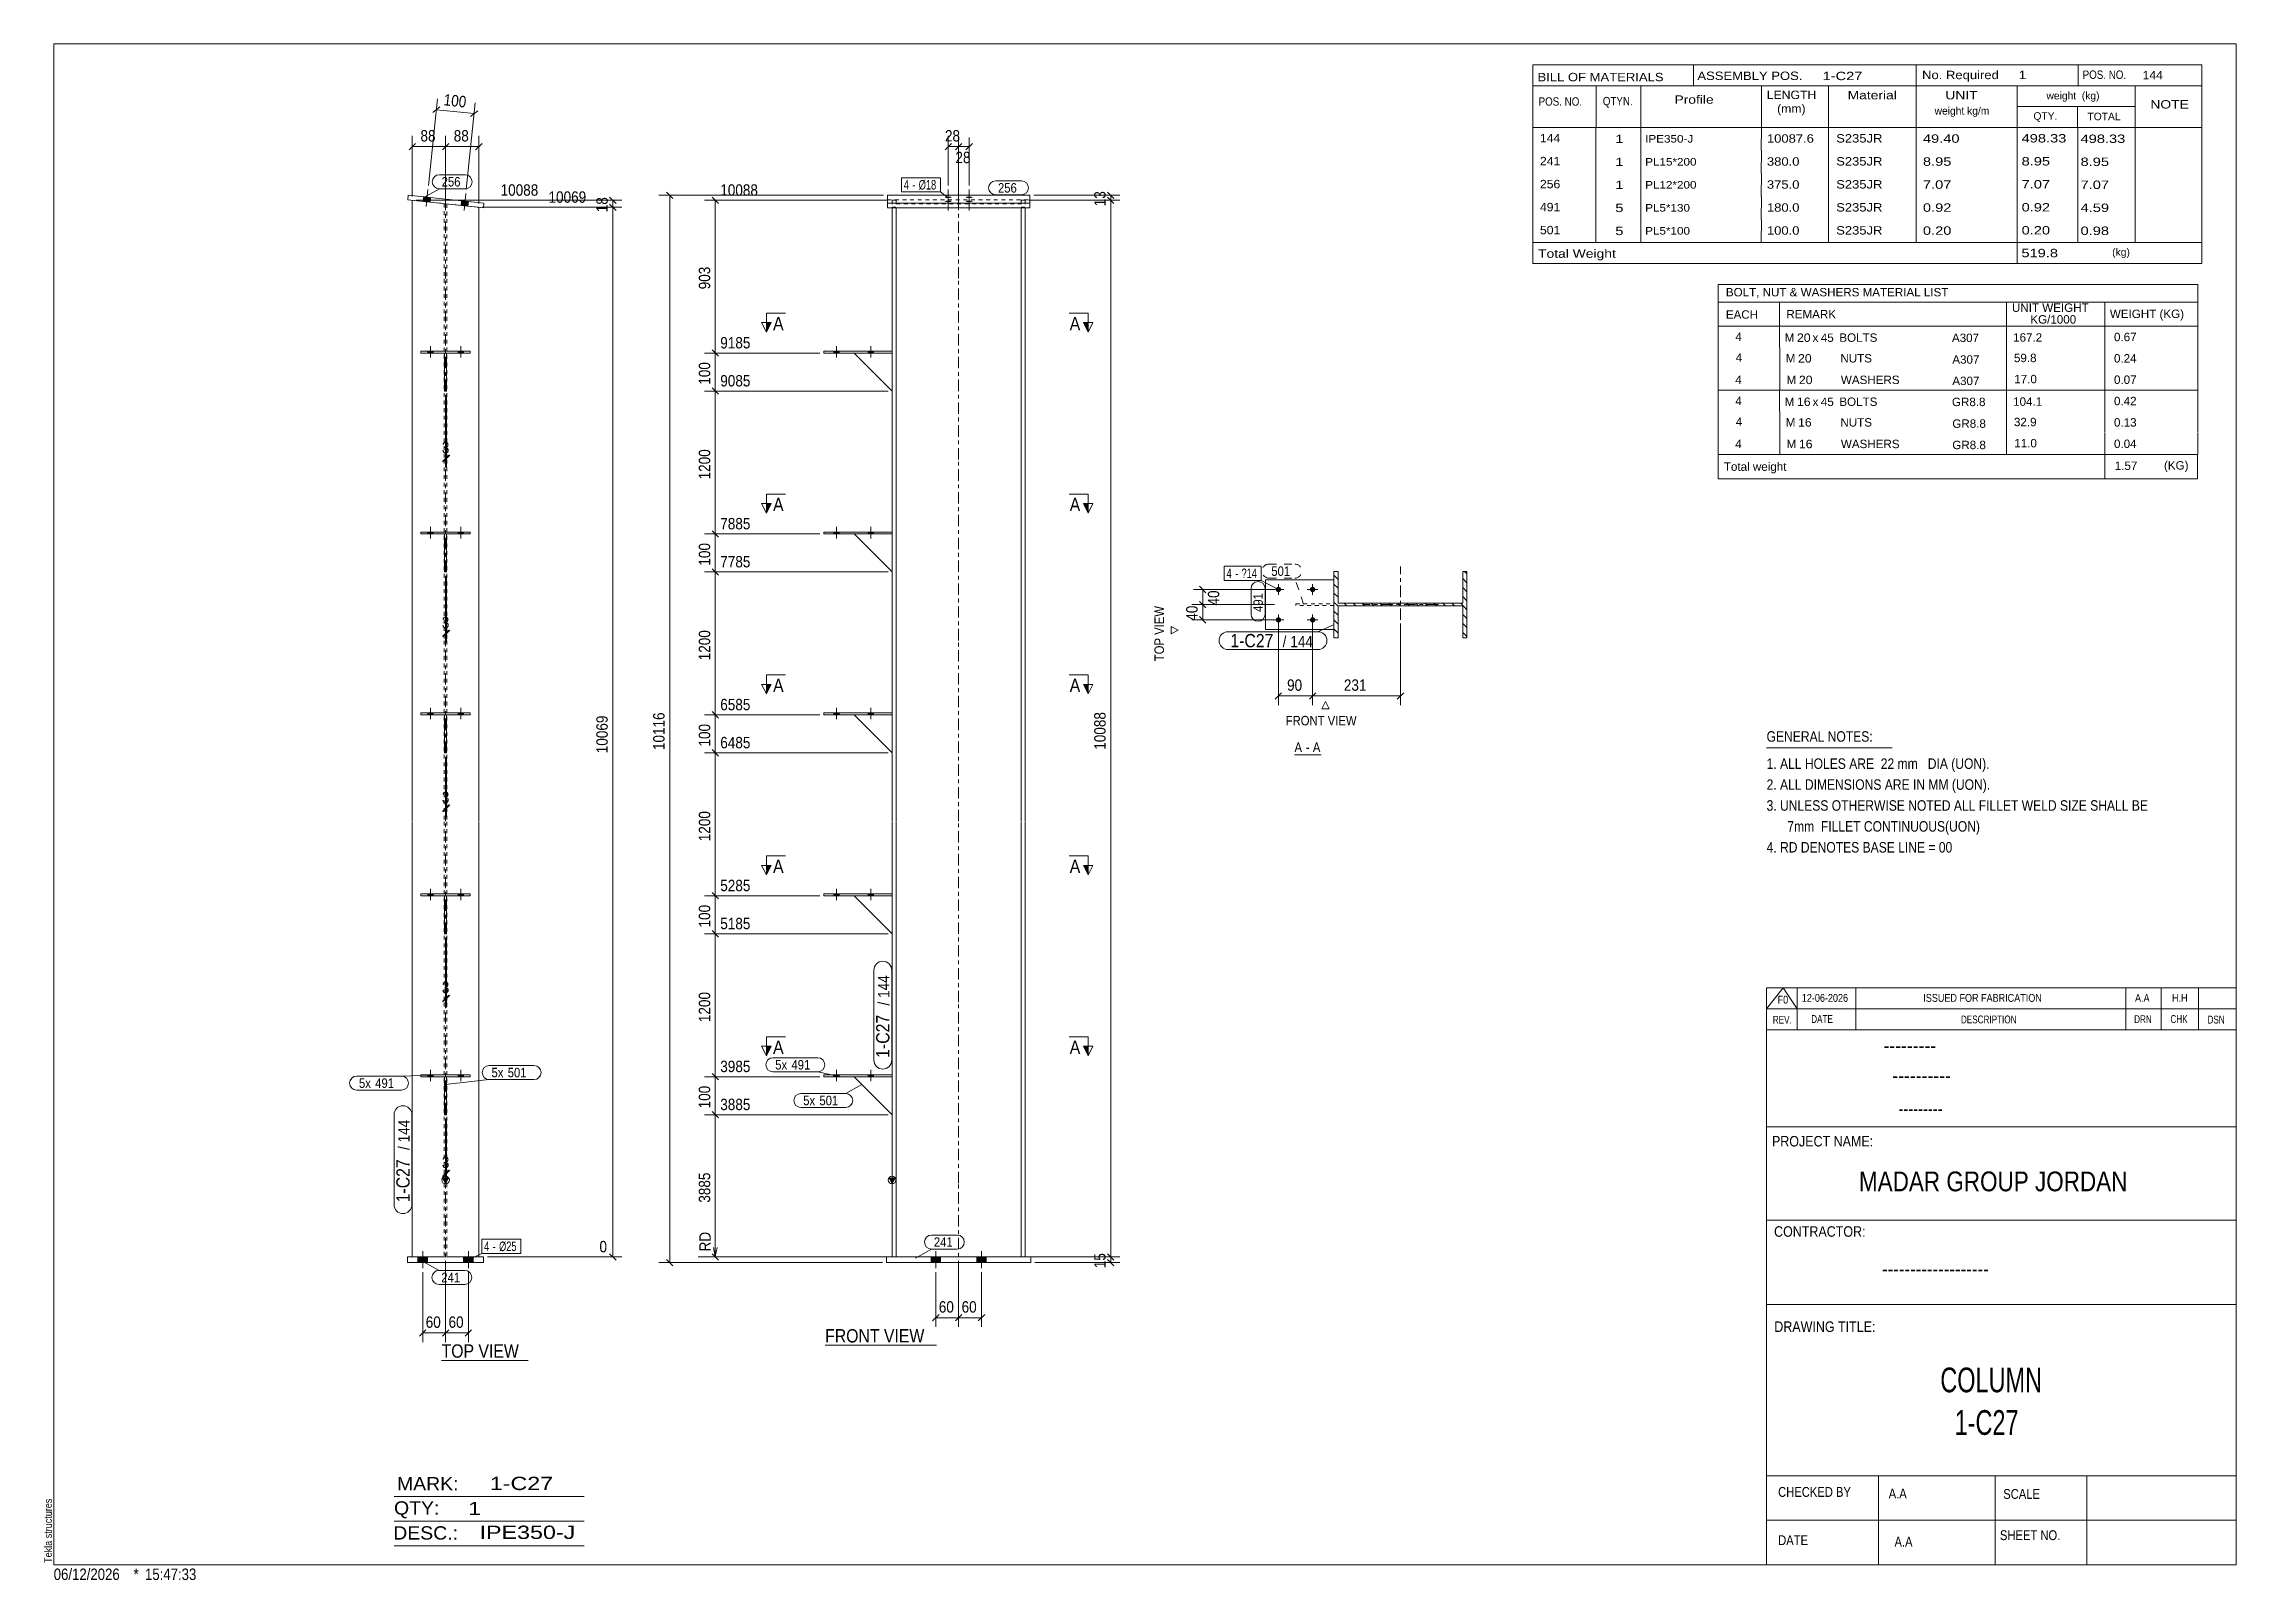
# Model space of a CAD drawing. Header units: millimetres. Extents: x 2 to 579, y 1 to 405.
import ezdxf

# ---------------------------------------------------------------- set-up
doc = ezdxf.new("R2010")
doc.units = ezdxf.units.MM
for name, pattern in [('XKITLINE00', [0]), ('XKITLINE01', [4, 1, -1, 1, -1]), ('XKITLINE02', [4, 2, -2]), ('XKITLINE03', [6, 3, -1, 1, -1])]:
    doc.linetypes.add(name, pattern=pattern)
for name, color, linetype, lineweight in [('Bolt', 3, 'Continuous', 0), ('BoltMark', 7, 'Continuous', 0), ('Dimensions', 7, 'Continuous', 0), ('DrawingSheet', 5, 'Continuous', 0), ('OtherObjectType', 7, 'Continuous', 0), ('Part', 2, 'Continuous', 0), ('PartMark', 7, 'Continuous', 0), ('Section', 6, 'Continuous', 0)]:
    doc.layers.add(name, color=color, linetype=linetype, lineweight=lineweight)
doc.styles.add('@ARIAL_UNICODE_MS_BOLD', font='ARIAL.TTF')
doc.styles.add('ARIAL', font='ARIAL.TTF')
doc.styles.add('ARIAL_NARROW', font='ARIALN.TTF')
doc.styles.add('COMIC_SANS_MS_BOLD', font='COMICBD.TTF')
doc.styles.add('SWIS721_EX_BT', font='ARIAL.TTF')
doc.styles.add('SWISSE', font='ARIAL.TTF')

# ---------------------------------------------------------------- blocks, each defined once
blk = doc.blocks.new('*A1')
at = {"layer": 'Part', "color": 7, "linetype": 'XKITLINE00', "lineweight": 0}
for p, q in [((342.8, 264.16), (341.7, 265.26)), ((376.7, 265.62), (376.07, 266.26)), ((342.8, 261.81), (341.7, 262.91)), ((342.8, 259.45), (341.7, 260.55)), ((376.7, 263.26), (375.6, 264.36)), ((376.7, 260.91), (375.6, 262.01)), ((376.7, 258.55), (375.6, 259.65)), ((342.8, 257.09), (341.7, 258.19)), ((342.8, 254.73), (341.7, 255.83)), ((345.09, 257.16), (344.39, 257.86)), ((347.45, 257.16), (346.75, 257.86)), ((349.81, 257.16), (349.11, 257.86)), ((352.16, 257.16), (351.46, 257.86)), ((354.52, 257.16), (353.82, 257.86)), ((356.88, 257.16), (356.18, 257.86)), ((359.24, 257.16), (358.54, 257.86)), ((361.59, 257.16), (360.89, 257.86)), ((363.95, 257.16), (363.25, 257.86)), ((366.31, 257.16), (365.61, 257.86)), ((368.66, 257.16), (367.96, 257.86)), ((371.02, 257.16), (370.32, 257.86)), ((373.38, 257.16), (372.68, 257.86)), ((376.7, 256.19), (375.04, 257.86)), ((376.7, 253.84), (375.6, 254.94)), ((342.8, 252.38), (341.7, 253.48)), ((342.8, 250.02), (341.7, 251.12)), ((341.7, 248.76), (341.7, 248.76)), ((341.7, 248.76), (341.7, 248.76)), ((376.7, 251.48), (375.6, 252.58)), ((376.7, 249.12), (375.6, 250.22))]:
    blk.add_line(p, q, dxfattribs=at)
blk = doc.blocks.new('*A2')
at = {"layer": 'Bolt'}
for points in [[(240.21, 364.46), (240.17, 364.47), (240.12, 364.47), (240.08, 364.47), (240.04, 364.47), (239.99, 364.47), (239.95, 364.48), (239.91, 364.48), (239.87, 364.48), (239.83, 364.49), (239.79, 364.49), (239.75, 364.5), (239.72, 364.5), (239.68, 364.51), (239.65, 364.51), (239.62, 364.52), (239.59, 364.53), (239.56, 364.53), (239.53, 364.54), (239.51, 364.55), (239.48, 364.56), (239.46, 364.56), (239.44, 364.57), (239.42, 364.58), (239.41, 364.59), (239.39, 364.6), (239.38, 364.61), (239.37, 364.62), (239.36, 364.62), (239.36, 364.63), (239.36, 364.64), (239.35, 364.65), (239.36, 364.66), (239.36, 364.67), (239.36, 364.68), (239.37, 364.69), (239.38, 364.7), (239.39, 364.71), (239.41, 364.71), (239.42, 364.72), (239.44, 364.73), (239.46, 364.74), (239.48, 364.75), (239.51, 364.76), (239.53, 364.76), (239.56, 364.77), (239.59, 364.78), (239.62, 364.78), (239.65, 364.79), (239.68, 364.8), (239.72, 364.8), (239.75, 364.81), (239.79, 364.81), (239.83, 364.82), (239.87, 364.82), (239.91, 364.82), (239.95, 364.83), (239.99, 364.83), (240.04, 364.83), (240.08, 364.84), (240.12, 364.84), (240.17, 364.84), (240.21, 364.84), (240.25, 364.84), (240.3, 364.84), (240.34, 364.84), (240.39, 364.84), (240.43, 364.84), (240.47, 364.83), (240.52, 364.83), (240.56, 364.83), (240.6, 364.82), (240.64, 364.82), (240.68, 364.82), (240.72, 364.81), (240.75, 364.81), (240.79, 364.8), (240.83, 364.8), (240.86, 364.79), (240.89, 364.78), (240.92, 364.78), (240.95, 364.77), (240.98, 364.76), (241, 364.76), (241.03, 364.75), (241.05, 364.74), (241.07, 364.73), (241.09, 364.72), (241.1, 364.71), (241.12, 364.71), (241.13, 364.7), (241.14, 364.69), (241.14, 364.68), (241.15, 364.67), (241.15, 364.66), (241.15, 364.65), (241.15, 364.64), (241.15, 364.63), (241.14, 364.62), (241.14, 364.62), (241.13, 364.61), (241.12, 364.6), (241.1, 364.59), (241.09, 364.58), (241.07, 364.57), (241.05, 364.56), (241.03, 364.56), (241, 364.55), (240.98, 364.54), (240.95, 364.53), (240.92, 364.53), (240.89, 364.52), (240.86, 364.51), (240.83, 364.51), (240.79, 364.5), (240.75, 364.5), (240.72, 364.49), (240.68, 364.49), (240.64, 364.48), (240.6, 364.48), (240.56, 364.48), (240.52, 364.47), (240.47, 364.47), (240.43, 364.47), (240.39, 364.47), (240.34, 364.47), (240.3, 364.46), (240.25, 364.46)], [(240.21, 363.42), (240.17, 363.42), (240.12, 363.42), (240.08, 363.42), (240.04, 363.42), (239.99, 363.42), (239.95, 363.43), (239.91, 363.43), (239.87, 363.43), (239.83, 363.44), (239.79, 363.44), (239.75, 363.45), (239.72, 363.45), (239.68, 363.46), (239.65, 363.46), (239.62, 363.47), (239.59, 363.48), (239.56, 363.48), (239.53, 363.49), (239.51, 363.5), (239.48, 363.51), (239.46, 363.51), (239.44, 363.52), (239.42, 363.53), (239.41, 363.54), (239.39, 363.55), (239.38, 363.56), (239.37, 363.57), (239.36, 363.58), (239.36, 363.58), (239.36, 363.59), (239.35, 363.6), (239.36, 363.61), (239.36, 363.62), (239.36, 363.63), (239.37, 363.64), (239.38, 363.65), (239.39, 363.66), (239.41, 363.67), (239.42, 363.67), (239.44, 363.68), (239.46, 363.69), (239.48, 363.7), (239.51, 363.71), (239.53, 363.71), (239.56, 363.72), (239.59, 363.73), (239.62, 363.73), (239.65, 363.74), (239.68, 363.75), (239.72, 363.75), (239.75, 363.76), (239.79, 363.76), (239.83, 363.77), (239.87, 363.77), (239.91, 363.78), (239.95, 363.78), (239.99, 363.78), (240.04, 363.78), (240.08, 363.79), (240.12, 363.79), (240.17, 363.79), (240.21, 363.79), (240.25, 363.79), (240.3, 363.79), (240.34, 363.79), (240.39, 363.79), (240.43, 363.79), (240.47, 363.78), (240.52, 363.78), (240.56, 363.78), (240.6, 363.78), (240.64, 363.77), (240.68, 363.77), (240.72, 363.76), (240.75, 363.76), (240.79, 363.75), (240.83, 363.75), (240.86, 363.74), (240.89, 363.73), (240.92, 363.73), (240.95, 363.72), (240.98, 363.71), (241, 363.71), (241.03, 363.7), (241.05, 363.69), (241.07, 363.68), (241.09, 363.67), (241.1, 363.67), (241.12, 363.66), (241.13, 363.65), (241.14, 363.64), (241.14, 363.63), (241.15, 363.62), (241.15, 363.61), (241.15, 363.6), (241.15, 363.59), (241.15, 363.58), (241.14, 363.58), (241.14, 363.57), (241.13, 363.56), (241.12, 363.55), (241.1, 363.54), (241.09, 363.53), (241.07, 363.52), (241.05, 363.51), (241.03, 363.51), (241, 363.5), (240.98, 363.49), (240.95, 363.48), (240.92, 363.48), (240.89, 363.47), (240.86, 363.46), (240.83, 363.46), (240.79, 363.45), (240.75, 363.45), (240.72, 363.44), (240.68, 363.44), (240.64, 363.43), (240.6, 363.43), (240.56, 363.43), (240.52, 363.42), (240.47, 363.42), (240.43, 363.42), (240.39, 363.42), (240.34, 363.42), (240.3, 363.42), (240.25, 363.42)], [(245.71, 364.46), (245.67, 364.47), (245.62, 364.47), (245.58, 364.47), (245.54, 364.47), (245.49, 364.47), (245.45, 364.48), (245.41, 364.48), (245.37, 364.48), (245.33, 364.49), (245.29, 364.49), (245.25, 364.5), (245.22, 364.5), (245.18, 364.51), (245.15, 364.51), (245.12, 364.52), (245.09, 364.53), (245.06, 364.53), (245.03, 364.54), (245.01, 364.55), (244.98, 364.56), (244.96, 364.56), (244.94, 364.57), (244.92, 364.58), (244.91, 364.59), (244.89, 364.6), (244.88, 364.61), (244.87, 364.62), (244.86, 364.62), (244.86, 364.63), (244.86, 364.64), (244.85, 364.65), (244.86, 364.66), (244.86, 364.67), (244.86, 364.68), (244.87, 364.69), (244.88, 364.7), (244.89, 364.71), (244.91, 364.71), (244.92, 364.72), (244.94, 364.73), (244.96, 364.74), (244.98, 364.75), (245.01, 364.76), (245.03, 364.76), (245.06, 364.77), (245.09, 364.78), (245.12, 364.78), (245.15, 364.79), (245.18, 364.8), (245.22, 364.8), (245.25, 364.81), (245.29, 364.81), (245.33, 364.82), (245.37, 364.82), (245.41, 364.82), (245.45, 364.83), (245.49, 364.83), (245.54, 364.83), (245.58, 364.84), (245.62, 364.84), (245.67, 364.84), (245.71, 364.84), (245.75, 364.84), (245.8, 364.84), (245.84, 364.84), (245.89, 364.84), (245.93, 364.84), (245.97, 364.83), (246.02, 364.83), (246.06, 364.83), (246.1, 364.82), (246.14, 364.82), (246.18, 364.82), (246.22, 364.81), (246.25, 364.81), (246.29, 364.8), (246.33, 364.8), (246.36, 364.79), (246.39, 364.78), (246.42, 364.78), (246.45, 364.77), (246.48, 364.76), (246.5, 364.76), (246.53, 364.75), (246.55, 364.74), (246.57, 364.73), (246.59, 364.72), (246.6, 364.71), (246.62, 364.71), (246.63, 364.7), (246.64, 364.69), (246.64, 364.68), (246.65, 364.67), (246.65, 364.66), (246.65, 364.65), (246.65, 364.64), (246.65, 364.63), (246.64, 364.62), (246.64, 364.62), (246.63, 364.61), (246.62, 364.6), (246.6, 364.59), (246.59, 364.58), (246.57, 364.57), (246.55, 364.56), (246.53, 364.56), (246.5, 364.55), (246.48, 364.54), (246.45, 364.53), (246.42, 364.53), (246.39, 364.52), (246.36, 364.51), (246.33, 364.51), (246.29, 364.5), (246.25, 364.5), (246.22, 364.49), (246.18, 364.49), (246.14, 364.48), (246.1, 364.48), (246.06, 364.48), (246.02, 364.47), (245.97, 364.47), (245.93, 364.47), (245.89, 364.47), (245.84, 364.47), (245.8, 364.46), (245.75, 364.46)], [(245.71, 363.42), (245.67, 363.42), (245.62, 363.42), (245.58, 363.42), (245.54, 363.42), (245.49, 363.42), (245.45, 363.43), (245.41, 363.43), (245.37, 363.43), (245.33, 363.44), (245.29, 363.44), (245.25, 363.45), (245.22, 363.45), (245.18, 363.46), (245.15, 363.46), (245.12, 363.47), (245.09, 363.48), (245.06, 363.48), (245.03, 363.49), (245.01, 363.5), (244.98, 363.51), (244.96, 363.51), (244.94, 363.52), (244.92, 363.53), (244.91, 363.54), (244.89, 363.55), (244.88, 363.56), (244.87, 363.57), (244.86, 363.58), (244.86, 363.58), (244.86, 363.59), (244.85, 363.6), (244.86, 363.61), (244.86, 363.62), (244.86, 363.63), (244.87, 363.64), (244.88, 363.65), (244.89, 363.66), (244.91, 363.67), (244.92, 363.67), (244.94, 363.68), (244.96, 363.69), (244.98, 363.7), (245.01, 363.71), (245.03, 363.71), (245.06, 363.72), (245.09, 363.73), (245.12, 363.73), (245.15, 363.74), (245.18, 363.75), (245.22, 363.75), (245.25, 363.76), (245.29, 363.76), (245.33, 363.77), (245.37, 363.77), (245.41, 363.78), (245.45, 363.78), (245.49, 363.78), (245.54, 363.78), (245.58, 363.79), (245.62, 363.79), (245.67, 363.79), (245.71, 363.79), (245.75, 363.79), (245.8, 363.79), (245.84, 363.79), (245.89, 363.79), (245.93, 363.79), (245.97, 363.78), (246.02, 363.78), (246.06, 363.78), (246.1, 363.78), (246.14, 363.77), (246.18, 363.77), (246.22, 363.76), (246.25, 363.76), (246.29, 363.75), (246.33, 363.75), (246.36, 363.74), (246.39, 363.73), (246.42, 363.73), (246.45, 363.72), (246.48, 363.71), (246.5, 363.71), (246.53, 363.7), (246.55, 363.69), (246.57, 363.68), (246.59, 363.67), (246.6, 363.67), (246.62, 363.66), (246.63, 363.65), (246.64, 363.64), (246.64, 363.63), (246.65, 363.62), (246.65, 363.61), (246.65, 363.6), (246.65, 363.59), (246.65, 363.58), (246.64, 363.58), (246.64, 363.57), (246.63, 363.56), (246.62, 363.55), (246.6, 363.54), (246.59, 363.53), (246.57, 363.52), (246.55, 363.51), (246.53, 363.51), (246.5, 363.5), (246.48, 363.49), (246.45, 363.48), (246.42, 363.48), (246.39, 363.47), (246.36, 363.46), (246.33, 363.46), (246.29, 363.45), (246.25, 363.45), (246.22, 363.44), (246.18, 363.44), (246.14, 363.43), (246.1, 363.43), (246.06, 363.43), (246.02, 363.42), (245.97, 363.42), (245.93, 363.42), (245.89, 363.42), (245.84, 363.42), (245.8, 363.42), (245.75, 363.42)]]:
    blk.add_hatch(color=3, dxfattribs=at).paths.add_polyline_path(points, flags=17)
at = {"layer": 'Bolt', "color": 3, "linetype": 'XKITLINE00', "lineweight": 0}
for p, q in [((240.25, 366.72), (240.25, 362.24)), ((240.25, 365.67), (240.25, 361.19)), ((245.75, 366.72), (245.75, 362.24)), ((245.75, 365.67), (245.75, 361.19))]:
    blk.add_line(p, q, dxfattribs=at)
blk = doc.blocks.new('*A3')
at = {"layer": 'Bolt'}
for points in [[(238.25, 85.97), (238.25, 84.47), (235.75, 84.47), (235.75, 85.97)], [(238.25, 85.97), (238.25, 84.47), (235.75, 84.47), (235.75, 85.97)], [(250.25, 85.97), (250.25, 84.47), (247.75, 84.47), (247.75, 85.97)], [(250.25, 85.97), (250.25, 84.47), (247.75, 84.47), (247.75, 85.97)]]:
    blk.add_hatch(color=3, dxfattribs=at).paths.add_polyline_path(points, flags=17)
at = {"layer": 'Bolt', "color": 3, "linetype": 'XKITLINE00', "lineweight": 0}
for p, q in [((237, 87.47), (237, 82.97)), ((237, 87.47), (237, 82.97)), ((249, 87.47), (249, 82.97)), ((249, 87.47), (249, 82.97)), ((235.75, 85.97), (235.75, 84.47)), ((235.75, 85.97), (235.75, 84.47)), ((238.25, 85.97), (238.25, 84.47)), ((238.25, 85.97), (238.25, 84.47)), ((247.75, 85.97), (247.75, 84.47)), ((247.75, 85.97), (247.75, 84.47)), ((250.25, 85.97), (250.25, 84.47)), ((250.25, 85.97), (250.25, 84.47))]:
    blk.add_line(p, q, dxfattribs=at)
blk = doc.blocks.new('*A4')
at = {"layer": 'Bolt'}
for points in [[(210.2, 133.37), (210.2, 133.87), (211.6, 133.87), (211.6, 133.37)], [(210.2, 133.37), (210.2, 133.87), (211.6, 133.87), (211.6, 133.37)], [(219.2, 133.37), (219.2, 133.87), (220.6, 133.87), (220.6, 133.37)], [(219.2, 133.37), (219.2, 133.87), (220.6, 133.87), (220.6, 133.37)]]:
    blk.add_hatch(color=3, dxfattribs=at).paths.add_polyline_path(points, flags=17)
at = {"layer": 'Bolt', "color": 3, "linetype": 'XKITLINE00', "lineweight": 0}
for p, q in [((210.2, 133.37), (210.2, 133.87)), ((210.2, 133.37), (210.2, 133.87)), ((210.9, 132.21), (210.9, 135.21)), ((210.9, 132.21), (210.9, 135.21)), ((211.6, 133.37), (211.6, 133.87)), ((211.6, 133.37), (211.6, 133.87)), ((219.2, 133.37), (219.2, 133.87)), ((219.2, 133.37), (219.2, 133.87)), ((219.9, 132.21), (219.9, 135.21)), ((219.9, 132.21), (219.9, 135.21)), ((220.6, 133.37), (220.6, 133.87)), ((220.6, 133.37), (220.6, 133.87))]:
    blk.add_line(p, q, dxfattribs=at)
blk = doc.blocks.new('*A5')
at = {"layer": 'Bolt'}
for points in [[(210.2, 180.95), (210.2, 181.45), (211.6, 181.45), (211.6, 180.95)], [(210.2, 180.95), (210.2, 181.45), (211.6, 181.45), (211.6, 180.95)], [(219.2, 180.95), (219.2, 181.45), (220.6, 181.45), (220.6, 180.95)], [(219.2, 180.95), (219.2, 181.45), (220.6, 181.45), (220.6, 180.95)]]:
    blk.add_hatch(color=3, dxfattribs=at).paths.add_polyline_path(points, flags=17)
at = {"layer": 'Bolt', "color": 3, "linetype": 'XKITLINE00', "lineweight": 0}
for p, q in [((210.2, 180.95), (210.2, 181.45)), ((210.2, 180.95), (210.2, 181.45)), ((210.9, 179.79), (210.9, 182.79)), ((210.9, 179.79), (210.9, 182.79)), ((211.6, 180.95), (211.6, 181.45)), ((211.6, 180.95), (211.6, 181.45)), ((219.2, 180.95), (219.2, 181.45)), ((219.2, 180.95), (219.2, 181.45)), ((219.9, 179.79), (219.9, 182.79)), ((219.9, 179.79), (219.9, 182.79)), ((220.6, 180.95), (220.6, 181.45)), ((220.6, 180.95), (220.6, 181.45))]:
    blk.add_line(p, q, dxfattribs=at)
blk = doc.blocks.new('*A6')
at = {"layer": 'Bolt'}
for points in [[(210.2, 228.53), (210.2, 229.03), (211.6, 229.03), (211.6, 228.53)], [(210.2, 228.53), (210.2, 229.03), (211.6, 229.03), (211.6, 228.53)], [(219.2, 228.53), (219.2, 229.03), (220.6, 229.03), (220.6, 228.53)], [(219.2, 228.53), (219.2, 229.03), (220.6, 229.03), (220.6, 228.53)]]:
    blk.add_hatch(color=3, dxfattribs=at).paths.add_polyline_path(points, flags=17)
at = {"layer": 'Bolt', "color": 3, "linetype": 'XKITLINE00', "lineweight": 0}
for p, q in [((210.2, 228.53), (210.2, 229.03)), ((210.2, 228.53), (210.2, 229.03)), ((210.9, 227.37), (210.9, 230.37)), ((210.9, 227.37), (210.9, 230.37)), ((211.6, 228.53), (211.6, 229.03)), ((211.6, 228.53), (211.6, 229.03)), ((219.2, 228.53), (219.2, 229.03)), ((219.2, 228.53), (219.2, 229.03)), ((219.9, 227.37), (219.9, 230.37)), ((219.9, 227.37), (219.9, 230.37)), ((220.6, 228.53), (220.6, 229.03)), ((220.6, 228.53), (220.6, 229.03))]:
    blk.add_line(p, q, dxfattribs=at)
blk = doc.blocks.new('*A7')
at = {"layer": 'Bolt'}
for points in [[(210.2, 276.11), (210.2, 276.61), (211.6, 276.61), (211.6, 276.11)], [(210.2, 276.11), (210.2, 276.61), (211.6, 276.61), (211.6, 276.11)], [(219.2, 276.11), (219.2, 276.61), (220.6, 276.61), (220.6, 276.11)], [(219.2, 276.11), (219.2, 276.61), (220.6, 276.61), (220.6, 276.11)]]:
    blk.add_hatch(color=3, dxfattribs=at).paths.add_polyline_path(points, flags=17)
at = {"layer": 'Bolt', "color": 3, "linetype": 'XKITLINE00', "lineweight": 0}
for p, q in [((210.9, 274.95), (210.9, 277.95)), ((210.9, 274.95), (210.9, 277.95)), ((219.9, 274.95), (219.9, 277.95)), ((219.9, 274.95), (219.9, 277.95)), ((210.2, 276.11), (210.2, 276.61)), ((210.2, 276.11), (210.2, 276.61)), ((211.6, 276.11), (211.6, 276.61)), ((211.6, 276.11), (211.6, 276.61)), ((219.2, 276.11), (219.2, 276.61)), ((219.2, 276.11), (219.2, 276.61)), ((220.6, 276.11), (220.6, 276.61)), ((220.6, 276.11), (220.6, 276.61))]:
    blk.add_line(p, q, dxfattribs=at)
blk = doc.blocks.new('*A8')
at = {"layer": 'Bolt'}
for points in [[(210.2, 323.69), (210.2, 324.19), (211.6, 324.19), (211.6, 323.69)], [(210.2, 323.69), (210.2, 324.19), (211.6, 324.19), (211.6, 323.69)], [(219.2, 323.69), (219.2, 324.19), (220.6, 324.19), (220.6, 323.69)], [(219.2, 323.69), (219.2, 324.19), (220.6, 324.19), (220.6, 323.69)]]:
    blk.add_hatch(color=3, dxfattribs=at).paths.add_polyline_path(points, flags=17)
at = {"layer": 'Bolt', "color": 3, "linetype": 'XKITLINE00', "lineweight": 0}
for p, q in [((210.2, 323.69), (210.2, 324.19)), ((210.2, 323.69), (210.2, 324.19)), ((210.9, 322.53), (210.9, 325.53)), ((210.9, 322.53), (210.9, 325.53)), ((211.6, 323.69), (211.6, 324.19)), ((211.6, 323.69), (211.6, 324.19)), ((219.2, 323.69), (219.2, 324.19)), ((219.2, 323.69), (219.2, 324.19)), ((219.9, 322.53), (219.9, 325.53)), ((219.9, 322.53), (219.9, 325.53)), ((220.6, 323.69), (220.6, 324.19)), ((220.6, 323.69), (220.6, 324.19))]:
    blk.add_line(p, q, dxfattribs=at)
blk = doc.blocks.new('*A9')
at = {"layer": 'Part'}
blk.add_hatch(color=2, dxfattribs=at).paths.add_polyline_path([(224.7, 106.68), (226.3, 106.68), (225.5, 105.28)], flags=17)
at = {"layer": 'Part', "color": 7, "linetype": 'XKITLINE03', "lineweight": 0}
for p, q in [((243, 343.27), (243, 372.93)), ((243, 295.69), (243, 343.17)), ((243, 248.11), (243, 295.59)), ((243, 200.53), (243, 248.01)), ((243, 152.95), (243, 200.43)), ((243, 105.37), (243, 152.85)), ((243, 75.97), (243, 105.27))]:
    blk.add_line(p, q, dxfattribs=at)
at = {"layer": 'Part', "color": 7, "linetype": 'XKITLINE01', "lineweight": 0}
for p, q in [((225.5, 363.86), (225.5, 361.88)), ((225.5, 363.86), (226.6, 363.86)), ((226.6, 363.86), (226.6, 361.88)), ((259.4, 363.86), (259.4, 361.88)), ((259.4, 363.86), (260.5, 363.86)), ((260.5, 363.86), (260.5, 361.88)), ((225.5, 362.01), (226.6, 362.01)), ((226.6, 362.97), (259.4, 362.97)), ((226.6, 362.9), (259.4, 362.9)), ((259.4, 362.01), (260.5, 362.01)), ((260.5, 85.97), (225.5, 85.97))]:
    blk.add_line(p, q, dxfattribs=at)
at = {"layer": 'Part', "color": 2, "linetype": 'XKITLINE00', "lineweight": 0}
for p, q in [((225.5, 361.88), (225.5, 343.27)), ((226.6, 361.88), (226.6, 343.27)), ((259.4, 361.88), (259.4, 343.27)), ((260.5, 361.88), (260.5, 343.27)), ((225.5, 343.17), (225.5, 295.69)), ((226.6, 343.17), (226.6, 295.69)), ((259.4, 343.17), (259.4, 295.69)), ((260.5, 343.17), (260.5, 295.69)), ((225.5, 295.59), (225.5, 248.11)), ((226.6, 295.59), (226.6, 248.11)), ((259.4, 295.59), (259.4, 248.11)), ((260.5, 295.59), (260.5, 248.11)), ((225.5, 248.01), (225.5, 200.53)), ((226.6, 248.01), (226.6, 200.53)), ((259.4, 248.01), (259.4, 200.53)), ((260.5, 248.01), (260.5, 200.53)), ((225.5, 200.43), (225.5, 152.95)), ((226.6, 200.43), (226.6, 152.95)), ((259.4, 200.43), (259.4, 152.95)), ((260.5, 200.43), (260.5, 152.95)), ((225.5, 152.85), (225.5, 105.37)), ((226.6, 152.85), (226.6, 105.37)), ((259.4, 152.85), (259.4, 105.37)), ((260.5, 152.85), (260.5, 105.37)), ((225.5, 105.28), (224.7, 106.68)), ((224.7, 106.68), (226.3, 106.68)), ((226.3, 106.68), (225.5, 105.28)), ((225.5, 105.27), (225.5, 85.97)), ((226.6, 105.27), (226.6, 85.97)), ((259.4, 105.27), (259.4, 85.97)), ((260.5, 105.27), (260.5, 85.97))]:
    blk.add_line(p, q, dxfattribs=at)
blk.add_circle((225.5, 106.18), 1, dxfattribs=at)
blk = doc.blocks.new('*A10')
at = {"layer": 'Part', "color": 2, "linetype": 'XKITLINE00', "lineweight": 0}
for p, q in [((224.25, 361.88), (224.25, 365.18)), ((261.75, 365.18), (224.25, 365.18)), ((261.75, 365.18), (261.75, 361.88)), ((224.25, 363.08), (261.75, 363.08)), ((261.75, 361.88), (224.25, 361.88))]:
    blk.add_line(p, q, dxfattribs=at)
at = {"layer": 'Part', "color": 7, "linetype": 'XKITLINE01', "lineweight": 0}
blk.add_line((224.25, 363.98), (261.75, 363.98), dxfattribs=at)
blk = doc.blocks.new('*A11')
at = {"layer": 'Part', "color": 2, "linetype": 'XKITLINE00', "lineweight": 0}
for p, q in [((262, 85.97), (224, 85.97)), ((224, 85.97), (224, 84.47)), ((262, 84.47), (224, 84.47)), ((262, 85.97), (262, 84.47))]:
    blk.add_line(p, q, dxfattribs=at)
blk = doc.blocks.new('*A12')
at = {"layer": 'Part', "color": 2, "linetype": 'XKITLINE00', "lineweight": 0}
for p, q in [((225.5, 133.87), (207.5, 133.87)), ((207.5, 133.87), (207.5, 133.37)), ((225.5, 133.37), (207.5, 133.37))]:
    blk.add_line(p, q, dxfattribs=at)
at = {"layer": 'Part', "color": 7, "linetype": 'XKITLINE01', "lineweight": 0}
blk.add_line((225.5, 133.87), (225.5, 133.37), dxfattribs=at)
blk = doc.blocks.new('*A13')
at = {"layer": 'Part', "color": 2, "linetype": 'XKITLINE00', "lineweight": 0}
blk.add_line((215.5, 133.37), (225.5, 123.37), dxfattribs=at)
at = {"layer": 'Part', "color": 7, "linetype": 'XKITLINE01', "lineweight": 0}
for p, q in [((225.5, 133.37), (215.5, 133.37)), ((225.5, 123.37), (225.5, 133.37))]:
    blk.add_line(p, q, dxfattribs=at)
blk = doc.blocks.new('*A14')
at = {"layer": 'Part', "color": 2, "linetype": 'XKITLINE00', "lineweight": 0}
for p, q in [((225.5, 181.45), (207.5, 181.45)), ((207.5, 181.45), (207.5, 180.95)), ((225.5, 180.95), (207.5, 180.95))]:
    blk.add_line(p, q, dxfattribs=at)
at = {"layer": 'Part', "color": 7, "linetype": 'XKITLINE01', "lineweight": 0}
blk.add_line((225.5, 181.45), (225.5, 180.95), dxfattribs=at)
blk = doc.blocks.new('*A15')
at = {"layer": 'Part', "color": 2, "linetype": 'XKITLINE00', "lineweight": 0}
blk.add_line((215.5, 180.95), (225.5, 170.95), dxfattribs=at)
at = {"layer": 'Part', "color": 7, "linetype": 'XKITLINE01', "lineweight": 0}
for p, q in [((225.5, 180.95), (215.5, 180.95)), ((225.5, 170.95), (225.5, 180.95))]:
    blk.add_line(p, q, dxfattribs=at)
blk = doc.blocks.new('*A16')
at = {"layer": 'Part', "color": 2, "linetype": 'XKITLINE00', "lineweight": 0}
for p, q in [((225.5, 229.03), (207.5, 229.03)), ((207.5, 229.03), (207.5, 228.53)), ((225.5, 228.53), (207.5, 228.53))]:
    blk.add_line(p, q, dxfattribs=at)
at = {"layer": 'Part', "color": 7, "linetype": 'XKITLINE01', "lineweight": 0}
blk.add_line((225.5, 229.03), (225.5, 228.53), dxfattribs=at)
blk = doc.blocks.new('*A17')
at = {"layer": 'Part', "color": 2, "linetype": 'XKITLINE00', "lineweight": 0}
blk.add_line((215.5, 228.53), (225.5, 218.53), dxfattribs=at)
at = {"layer": 'Part', "color": 7, "linetype": 'XKITLINE01', "lineweight": 0}
for p, q in [((225.5, 228.53), (215.5, 228.53)), ((225.5, 218.53), (225.5, 228.53))]:
    blk.add_line(p, q, dxfattribs=at)
blk = doc.blocks.new('*A18')
at = {"layer": 'Part', "color": 2, "linetype": 'XKITLINE00', "lineweight": 0}
for p, q in [((225.5, 276.61), (207.5, 276.61)), ((207.5, 276.61), (207.5, 276.11)), ((225.5, 276.11), (207.5, 276.11))]:
    blk.add_line(p, q, dxfattribs=at)
at = {"layer": 'Part', "color": 7, "linetype": 'XKITLINE01', "lineweight": 0}
blk.add_line((225.5, 276.61), (225.5, 276.11), dxfattribs=at)
blk = doc.blocks.new('*A19')
at = {"layer": 'Part', "color": 2, "linetype": 'XKITLINE00', "lineweight": 0}
blk.add_line((215.5, 276.11), (225.5, 266.11), dxfattribs=at)
at = {"layer": 'Part', "color": 7, "linetype": 'XKITLINE01', "lineweight": 0}
for p, q in [((225.5, 276.11), (215.5, 276.11)), ((225.5, 266.11), (225.5, 276.11))]:
    blk.add_line(p, q, dxfattribs=at)
blk = doc.blocks.new('*A20')
at = {"layer": 'Part', "color": 2, "linetype": 'XKITLINE00', "lineweight": 0}
for p, q in [((225.5, 324.19), (207.5, 324.19)), ((207.5, 324.19), (207.5, 323.69)), ((225.5, 323.69), (207.5, 323.69))]:
    blk.add_line(p, q, dxfattribs=at)
at = {"layer": 'Part', "color": 7, "linetype": 'XKITLINE01', "lineweight": 0}
blk.add_line((225.5, 324.19), (225.5, 323.69), dxfattribs=at)
blk = doc.blocks.new('*A21')
at = {"layer": 'Part', "color": 2, "linetype": 'XKITLINE00', "lineweight": 0}
blk.add_line((215.5, 323.69), (225.5, 313.69), dxfattribs=at)
at = {"layer": 'Part', "color": 7, "linetype": 'XKITLINE01', "lineweight": 0}
for p, q in [((225.5, 323.69), (215.5, 323.69)), ((225.5, 313.69), (225.5, 323.69))]:
    blk.add_line(p, q, dxfattribs=at)
blk = doc.blocks.new('*A22')
at = {"layer": 'Bolt'}
for points in [[(104.1, 364.56), (103.98, 363.36), (102.19, 363.55), (102.31, 364.75)], [(104.1, 364.56), (103.98, 363.36), (102.19, 363.55), (102.31, 364.75)], [(114.05, 363.51), (113.92, 362.31), (112.13, 362.5), (112.26, 363.7)], [(114.05, 363.51), (113.92, 362.31), (112.13, 362.5), (112.26, 363.7)]]:
    blk.add_hatch(color=3, dxfattribs=at).paths.add_polyline_path(points, flags=17)
at = {"layer": 'Bolt', "color": 3, "linetype": 'XKITLINE00', "lineweight": 0}
for p, q in [((102.31, 364.75), (102.19, 363.55)), ((102.31, 364.75), (102.19, 363.55)), ((103.43, 366.72), (102.95, 362.24)), ((103.43, 366.72), (102.95, 362.24)), ((104.1, 364.56), (103.98, 363.36)), ((104.1, 364.56), (103.98, 363.36)), ((112.26, 363.7), (112.13, 362.5)), ((112.26, 363.7), (112.13, 362.5)), ((113.37, 365.67), (112.9, 361.19)), ((113.37, 365.67), (112.9, 361.19)), ((114.05, 363.51), (113.92, 362.31)), ((114.05, 363.51), (113.92, 362.31))]:
    blk.add_line(p, q, dxfattribs=at)
blk = doc.blocks.new('*A23')
at = {"layer": 'Bolt'}
for points in [[(103.3, 85.97), (103.3, 84.47), (100.8, 84.47), (100.8, 85.97)], [(103.3, 85.97), (103.3, 84.47), (100.8, 84.47), (100.8, 85.97)], [(115.3, 85.97), (115.3, 84.47), (112.8, 84.47), (112.8, 85.97)], [(115.3, 85.97), (115.3, 84.47), (112.8, 84.47), (112.8, 85.97)]]:
    blk.add_hatch(color=3, dxfattribs=at).paths.add_polyline_path(points, flags=17)
at = {"layer": 'Bolt', "color": 3, "linetype": 'XKITLINE00', "lineweight": 0}
for p, q in [((102.05, 87.47), (102.05, 82.97)), ((102.05, 87.47), (102.05, 82.97)), ((114.05, 87.47), (114.05, 82.97)), ((114.05, 87.47), (114.05, 82.97)), ((100.8, 85.97), (100.8, 84.47)), ((100.8, 85.97), (100.8, 84.47)), ((103.3, 85.97), (103.3, 84.47)), ((103.3, 85.97), (103.3, 84.47)), ((112.8, 85.97), (112.8, 84.47)), ((112.8, 85.97), (112.8, 84.47)), ((115.3, 85.97), (115.3, 84.47)), ((115.3, 85.97), (115.3, 84.47))]:
    blk.add_line(p, q, dxfattribs=at)
blk = doc.blocks.new('*A24')
at = {"layer": 'Bolt'}
for points in [[(104.75, 133.87), (104.75, 133.37), (103.35, 133.37), (103.35, 133.87)], [(104.75, 133.87), (104.75, 133.37), (103.35, 133.37), (103.35, 133.87)], [(112.75, 133.87), (112.75, 133.37), (111.35, 133.37), (111.35, 133.87)], [(112.75, 133.87), (112.75, 133.37), (111.35, 133.37), (111.35, 133.87)]]:
    blk.add_hatch(color=3, dxfattribs=at).paths.add_polyline_path(points, flags=17)
at = {"layer": 'Bolt', "color": 3, "linetype": 'XKITLINE00', "lineweight": 0}
for p, q in [((103.35, 133.37), (103.35, 133.87)), ((103.35, 133.37), (103.35, 133.87)), ((104.05, 132.21), (104.05, 135.21)), ((104.05, 132.21), (104.05, 135.21)), ((104.75, 133.37), (104.75, 133.87)), ((104.75, 133.37), (104.75, 133.87)), ((111.35, 133.37), (111.35, 133.87)), ((111.35, 133.37), (111.35, 133.87)), ((112.05, 132.21), (112.05, 135.21)), ((112.05, 132.21), (112.05, 135.21)), ((112.75, 133.37), (112.75, 133.87)), ((112.75, 133.37), (112.75, 133.87))]:
    blk.add_line(p, q, dxfattribs=at)
blk = doc.blocks.new('*A25')
at = {"layer": 'Bolt'}
for points in [[(104.75, 181.45), (104.75, 180.95), (103.35, 180.95), (103.35, 181.45)], [(104.75, 181.45), (104.75, 180.95), (103.35, 180.95), (103.35, 181.45)], [(112.75, 181.45), (112.75, 180.95), (111.35, 180.95), (111.35, 181.45)], [(112.75, 181.45), (112.75, 180.95), (111.35, 180.95), (111.35, 181.45)]]:
    blk.add_hatch(color=3, dxfattribs=at).paths.add_polyline_path(points, flags=17)
at = {"layer": 'Bolt', "color": 3, "linetype": 'XKITLINE00', "lineweight": 0}
for p, q in [((103.35, 180.95), (103.35, 181.45)), ((103.35, 180.95), (103.35, 181.45)), ((104.05, 179.79), (104.05, 182.79)), ((104.05, 179.79), (104.05, 182.79)), ((104.75, 180.95), (104.75, 181.45)), ((104.75, 180.95), (104.75, 181.45)), ((111.35, 180.95), (111.35, 181.45)), ((111.35, 180.95), (111.35, 181.45)), ((112.05, 179.79), (112.05, 182.79)), ((112.05, 179.79), (112.05, 182.79)), ((112.75, 180.95), (112.75, 181.45)), ((112.75, 180.95), (112.75, 181.45))]:
    blk.add_line(p, q, dxfattribs=at)
blk = doc.blocks.new('*A26')
at = {"layer": 'Bolt'}
for points in [[(104.75, 229.03), (104.75, 228.53), (103.35, 228.53), (103.35, 229.03)], [(104.75, 229.03), (104.75, 228.53), (103.35, 228.53), (103.35, 229.03)], [(112.75, 229.03), (112.75, 228.53), (111.35, 228.53), (111.35, 229.03)], [(112.75, 229.03), (112.75, 228.53), (111.35, 228.53), (111.35, 229.03)]]:
    blk.add_hatch(color=3, dxfattribs=at).paths.add_polyline_path(points, flags=17)
at = {"layer": 'Bolt', "color": 3, "linetype": 'XKITLINE00', "lineweight": 0}
for p, q in [((103.35, 228.53), (103.35, 229.03)), ((103.35, 228.53), (103.35, 229.03)), ((104.05, 227.37), (104.05, 230.37)), ((104.05, 227.37), (104.05, 230.37)), ((104.75, 228.53), (104.75, 229.03)), ((104.75, 228.53), (104.75, 229.03)), ((111.35, 228.53), (111.35, 229.03)), ((111.35, 228.53), (111.35, 229.03)), ((112.05, 227.37), (112.05, 230.37)), ((112.05, 227.37), (112.05, 230.37)), ((112.75, 228.53), (112.75, 229.03)), ((112.75, 228.53), (112.75, 229.03))]:
    blk.add_line(p, q, dxfattribs=at)
blk = doc.blocks.new('*A27')
at = {"layer": 'Bolt'}
for points in [[(104.75, 276.61), (104.75, 276.11), (103.35, 276.11), (103.35, 276.61)], [(104.75, 276.61), (104.75, 276.11), (103.35, 276.11), (103.35, 276.61)], [(112.75, 276.61), (112.75, 276.11), (111.35, 276.11), (111.35, 276.61)], [(112.75, 276.61), (112.75, 276.11), (111.35, 276.11), (111.35, 276.61)]]:
    blk.add_hatch(color=3, dxfattribs=at).paths.add_polyline_path(points, flags=17)
at = {"layer": 'Bolt', "color": 3, "linetype": 'XKITLINE00', "lineweight": 0}
for p, q in [((104.05, 274.95), (104.05, 277.95)), ((104.05, 274.95), (104.05, 277.95)), ((112.05, 274.95), (112.05, 277.95)), ((112.05, 274.95), (112.05, 277.95)), ((103.35, 276.11), (103.35, 276.61)), ((103.35, 276.11), (103.35, 276.61)), ((104.75, 276.11), (104.75, 276.61)), ((104.75, 276.11), (104.75, 276.61)), ((111.35, 276.11), (111.35, 276.61)), ((111.35, 276.11), (111.35, 276.61)), ((112.75, 276.11), (112.75, 276.61)), ((112.75, 276.11), (112.75, 276.61))]:
    blk.add_line(p, q, dxfattribs=at)
blk = doc.blocks.new('*A28')
at = {"layer": 'Bolt'}
for points in [[(104.75, 324.19), (104.75, 323.69), (103.35, 323.69), (103.35, 324.19)], [(104.75, 324.19), (104.75, 323.69), (103.35, 323.69), (103.35, 324.19)], [(112.75, 324.19), (112.75, 323.69), (111.35, 323.69), (111.35, 324.19)], [(112.75, 324.19), (112.75, 323.69), (111.35, 323.69), (111.35, 324.19)]]:
    blk.add_hatch(color=3, dxfattribs=at).paths.add_polyline_path(points, flags=17)
at = {"layer": 'Bolt', "color": 3, "linetype": 'XKITLINE00', "lineweight": 0}
for p, q in [((103.35, 323.69), (103.35, 324.19)), ((103.35, 323.69), (103.35, 324.19)), ((104.05, 322.53), (104.05, 325.53)), ((104.05, 322.53), (104.05, 325.53)), ((104.75, 323.69), (104.75, 324.19)), ((104.75, 323.69), (104.75, 324.19)), ((111.35, 323.69), (111.35, 324.19)), ((111.35, 323.69), (111.35, 324.19)), ((112.05, 322.53), (112.05, 325.53)), ((112.05, 322.53), (112.05, 325.53)), ((112.75, 323.69), (112.75, 324.19)), ((112.75, 323.69), (112.75, 324.19))]:
    blk.add_line(p, q, dxfattribs=at)
blk = doc.blocks.new('*A29')
at = {"layer": 'Part'}
blk.add_hatch(color=2, dxfattribs=at).paths.add_polyline_path([(107.25, 106.68), (108.85, 106.68), (108.05, 105.28)], flags=17)
at = {"layer": 'Part', "color": 7, "linetype": 'XKITLINE03', "lineweight": 0}
for p, q in [((108.05, 343.27), (108.05, 372.93)), ((108.05, 295.69), (108.05, 343.17)), ((108.05, 248.11), (108.05, 295.59)), ((108.05, 200.53), (108.05, 248.01)), ((108.05, 152.95), (108.05, 200.43)), ((108.05, 105.37), (108.05, 152.85)), ((108.05, 75.97), (108.05, 105.27))]:
    blk.add_line(p, q, dxfattribs=at)
at = {"layer": 'Part', "color": 2, "linetype": 'XKITLINE00', "lineweight": 0}
for p, q in [((99.3, 343.27), (99.3, 363.86)), ((116.8, 343.27), (116.8, 362.01)), ((99.3, 295.69), (99.3, 343.17)), ((116.8, 295.69), (116.8, 343.17)), ((99.3, 248.11), (99.3, 295.59)), ((116.8, 248.11), (116.8, 295.59)), ((99.3, 200.53), (99.3, 248.01)), ((116.8, 200.53), (116.8, 248.01)), ((99.3, 152.95), (99.3, 200.43)), ((116.8, 152.95), (116.8, 200.43)), ((99.3, 105.37), (99.3, 152.85)), ((116.8, 105.37), (116.8, 152.85)), ((99.3, 85.97), (99.3, 105.27)), ((108.05, 105.28), (107.25, 106.68)), ((107.25, 106.68), (108.85, 106.68)), ((108.85, 106.68), (108.05, 105.28)), ((116.8, 85.97), (116.8, 105.27))]:
    blk.add_line(p, q, dxfattribs=at)
at = {"layer": 'Part', "color": 7, "linetype": 'XKITLINE01', "lineweight": 0}
for p, q in [((116.8, 362.01), (99.3, 363.86)), ((107.7, 362.97), (107.7, 343.27)), ((108.4, 362.9), (108.4, 343.27)), ((107.7, 343.17), (107.7, 295.69)), ((108.4, 343.17), (108.4, 295.69)), ((107.7, 295.59), (107.7, 248.11)), ((108.4, 295.59), (108.4, 248.11)), ((107.7, 248.01), (107.7, 200.53)), ((108.4, 248.01), (108.4, 200.53)), ((107.7, 200.43), (107.7, 152.95)), ((108.4, 200.43), (108.4, 152.95)), ((107.7, 152.85), (107.7, 105.37)), ((108.4, 152.85), (108.4, 105.37)), ((107.7, 105.27), (107.7, 85.97)), ((108.4, 105.27), (108.4, 85.97)), ((99.3, 85.97), (116.8, 85.97))]:
    blk.add_line(p, q, dxfattribs=at)
at = {"layer": 'Part', "color": 2, "linetype": 'XKITLINE00', "lineweight": 0}
blk.add_circle((108.05, 106.18), 1, dxfattribs=at)
blk = doc.blocks.new('*A30')
at = {"layer": 'Part', "color": 2, "linetype": 'XKITLINE00', "lineweight": 0}
for p, q in [((98.24, 365.18), (98.11, 363.98)), ((98.11, 363.98), (118, 361.88)), ((98.24, 365.18), (118.13, 363.08)), ((118.13, 363.08), (118, 361.88))]:
    blk.add_line(p, q, dxfattribs=at)
blk = doc.blocks.new('*A31')
at = {"layer": 'Part', "color": 2, "linetype": 'XKITLINE00', "lineweight": 0}
for p, q in [((98.05, 84.47), (98.05, 85.97)), ((98.05, 85.97), (118.05, 85.97)), ((118.05, 84.47), (98.05, 84.47)), ((118.05, 85.97), (118.05, 84.47))]:
    blk.add_line(p, q, dxfattribs=at)
blk = doc.blocks.new('*A32')
at = {"layer": 'Part', "color": 2, "linetype": 'XKITLINE00', "lineweight": 0}
for p, q in [((101.55, 133.87), (114.55, 133.87)), ((101.55, 133.37), (101.55, 133.87)), ((114.55, 133.37), (101.55, 133.37)), ((114.55, 133.87), (114.55, 133.37))]:
    blk.add_line(p, q, dxfattribs=at)
blk = doc.blocks.new('*A33')
at = {"layer": 'Part', "color": 2, "linetype": 'XKITLINE00', "lineweight": 0}
for p, q in [((107.8, 123.37), (107.8, 133.37)), ((108.3, 123.37), (108.3, 133.37)), ((107.8, 123.37), (108.3, 123.37))]:
    blk.add_line(p, q, dxfattribs=at)
at = {"layer": 'Part', "color": 7, "linetype": 'XKITLINE01', "lineweight": 0}
for p, q in [((107.8, 133.37), (108.3, 133.37)), ((108.3, 133.37), (107.8, 133.37))]:
    blk.add_line(p, q, dxfattribs=at)
blk = doc.blocks.new('*A34')
at = {"layer": 'Part', "color": 2, "linetype": 'XKITLINE00', "lineweight": 0}
for p, q in [((101.55, 181.45), (114.55, 181.45)), ((101.55, 180.95), (101.55, 181.45)), ((114.55, 180.95), (101.55, 180.95)), ((114.55, 181.45), (114.55, 180.95))]:
    blk.add_line(p, q, dxfattribs=at)
blk = doc.blocks.new('*A35')
at = {"layer": 'Part', "color": 2, "linetype": 'XKITLINE00', "lineweight": 0}
for p, q in [((107.8, 170.95), (107.8, 180.95)), ((108.3, 170.95), (108.3, 180.95)), ((107.8, 170.95), (108.3, 170.95))]:
    blk.add_line(p, q, dxfattribs=at)
at = {"layer": 'Part', "color": 7, "linetype": 'XKITLINE01', "lineweight": 0}
for p, q in [((107.8, 180.95), (108.3, 180.95)), ((108.3, 180.95), (107.8, 180.95))]:
    blk.add_line(p, q, dxfattribs=at)
blk = doc.blocks.new('*A36')
at = {"layer": 'Part', "color": 2, "linetype": 'XKITLINE00', "lineweight": 0}
for p, q in [((101.55, 229.03), (114.55, 229.03)), ((101.55, 228.53), (101.55, 229.03)), ((114.55, 228.53), (101.55, 228.53)), ((114.55, 229.03), (114.55, 228.53))]:
    blk.add_line(p, q, dxfattribs=at)
blk = doc.blocks.new('*A37')
at = {"layer": 'Part', "color": 2, "linetype": 'XKITLINE00', "lineweight": 0}
for p, q in [((107.8, 218.53), (107.8, 228.53)), ((108.3, 218.53), (108.3, 228.53)), ((107.8, 218.53), (108.3, 218.53))]:
    blk.add_line(p, q, dxfattribs=at)
at = {"layer": 'Part', "color": 7, "linetype": 'XKITLINE01', "lineweight": 0}
for p, q in [((107.8, 228.53), (108.3, 228.53)), ((108.3, 228.53), (107.8, 228.53))]:
    blk.add_line(p, q, dxfattribs=at)
blk = doc.blocks.new('*A38')
at = {"layer": 'Part', "color": 2, "linetype": 'XKITLINE00', "lineweight": 0}
for p, q in [((101.55, 276.61), (114.55, 276.61)), ((101.55, 276.11), (101.55, 276.61)), ((114.55, 276.11), (101.55, 276.11)), ((114.55, 276.61), (114.55, 276.11))]:
    blk.add_line(p, q, dxfattribs=at)
blk = doc.blocks.new('*A39')
at = {"layer": 'Part', "color": 2, "linetype": 'XKITLINE00', "lineweight": 0}
for p, q in [((107.8, 266.11), (107.8, 276.11)), ((108.3, 266.11), (108.3, 276.11)), ((107.8, 266.11), (108.3, 266.11))]:
    blk.add_line(p, q, dxfattribs=at)
at = {"layer": 'Part', "color": 7, "linetype": 'XKITLINE01', "lineweight": 0}
for p, q in [((107.8, 276.11), (108.3, 276.11)), ((108.3, 276.11), (107.8, 276.11))]:
    blk.add_line(p, q, dxfattribs=at)
blk = doc.blocks.new('*A40')
at = {"layer": 'Part', "color": 2, "linetype": 'XKITLINE00', "lineweight": 0}
for p, q in [((101.55, 324.19), (114.55, 324.19)), ((101.55, 323.69), (101.55, 324.19)), ((114.55, 323.69), (101.55, 323.69)), ((114.55, 324.19), (114.55, 323.69))]:
    blk.add_line(p, q, dxfattribs=at)
blk = doc.blocks.new('*A41')
at = {"layer": 'Part', "color": 2, "linetype": 'XKITLINE00', "lineweight": 0}
for p, q in [((107.8, 313.69), (107.8, 323.69)), ((108.3, 313.69), (108.3, 323.69)), ((107.8, 313.69), (108.3, 313.69))]:
    blk.add_line(p, q, dxfattribs=at)
at = {"layer": 'Part', "color": 7, "linetype": 'XKITLINE01', "lineweight": 0}
for p, q in [((107.8, 323.69), (108.3, 323.69)), ((108.3, 323.69), (107.8, 323.69))]:
    blk.add_line(p, q, dxfattribs=at)
blk = doc.blocks.new('*A42')
at = {"layer": 'Bolt'}
for points in [[(327.14, 262.21), (327.17, 262.21), (327.21, 262.2), (327.24, 262.2), (327.27, 262.19), (327.31, 262.18), (327.34, 262.17), (327.37, 262.16), (327.4, 262.14), (327.43, 262.13), (327.46, 262.11), (327.49, 262.09), (327.52, 262.07), (327.55, 262.05), (327.57, 262.03), (327.6, 262.01), (327.62, 261.98), (327.65, 261.96), (327.67, 261.93), (327.69, 261.9), (327.71, 261.87), (327.72, 261.84), (327.74, 261.81), (327.75, 261.78), (327.76, 261.75), (327.77, 261.71), (327.78, 261.68), (327.79, 261.65), (327.8, 261.61), (327.8, 261.58), (327.8, 261.55), (327.8, 261.51), (327.8, 261.48), (327.8, 261.44), (327.8, 261.41), (327.79, 261.37), (327.78, 261.34), (327.77, 261.31), (327.76, 261.28), (327.75, 261.24), (327.74, 261.21), (327.72, 261.18), (327.71, 261.15), (327.69, 261.12), (327.67, 261.09), (327.65, 261.07), (327.62, 261.04), (327.6, 261.02), (327.57, 260.99), (327.55, 260.97), (327.52, 260.95), (327.49, 260.93), (327.46, 260.91), (327.43, 260.89), (327.4, 260.88), (327.37, 260.86), (327.34, 260.85), (327.31, 260.84), (327.27, 260.83), (327.24, 260.82), (327.21, 260.82), (327.17, 260.81), (327.14, 260.81), (327.1, 260.81), (327.07, 260.81), (327.04, 260.81), (327, 260.82), (326.97, 260.82), (326.93, 260.83), (326.9, 260.84), (326.87, 260.85), (326.84, 260.86), (326.81, 260.88), (326.77, 260.89), (326.74, 260.91), (326.72, 260.93), (326.69, 260.95), (326.66, 260.97), (326.63, 260.99), (326.61, 261.02), (326.59, 261.04), (326.56, 261.07), (326.54, 261.09), (326.52, 261.12), (326.5, 261.15), (326.49, 261.18), (326.47, 261.21), (326.46, 261.24), (326.45, 261.28), (326.43, 261.31), (326.43, 261.34), (326.42, 261.37), (326.41, 261.41), (326.41, 261.44), (326.41, 261.48), (326.4, 261.51), (326.41, 261.55), (326.41, 261.58), (326.41, 261.61), (326.42, 261.65), (326.43, 261.68), (326.43, 261.71), (326.45, 261.75), (326.46, 261.78), (326.47, 261.81), (326.49, 261.84), (326.5, 261.87), (326.52, 261.9), (326.54, 261.93), (326.56, 261.96), (326.59, 261.98), (326.61, 262.01), (326.63, 262.03), (326.66, 262.05), (326.69, 262.07), (326.72, 262.09), (326.74, 262.11), (326.77, 262.13), (326.81, 262.14), (326.84, 262.16), (326.87, 262.17), (326.9, 262.18), (326.93, 262.19), (326.97, 262.2), (327, 262.2), (327.04, 262.21), (327.07, 262.21), (327.1, 262.21)], [(336.14, 262.21), (336.17, 262.21), (336.21, 262.2), (336.24, 262.2), (336.27, 262.19), (336.31, 262.18), (336.34, 262.17), (336.37, 262.16), (336.4, 262.14), (336.43, 262.13), (336.46, 262.11), (336.49, 262.09), (336.52, 262.07), (336.55, 262.05), (336.57, 262.03), (336.6, 262.01), (336.62, 261.98), (336.65, 261.96), (336.67, 261.93), (336.69, 261.9), (336.71, 261.87), (336.72, 261.84), (336.74, 261.81), (336.75, 261.78), (336.76, 261.75), (336.77, 261.71), (336.78, 261.68), (336.79, 261.65), (336.8, 261.61), (336.8, 261.58), (336.8, 261.55), (336.8, 261.51), (336.8, 261.48), (336.8, 261.44), (336.8, 261.41), (336.79, 261.37), (336.78, 261.34), (336.77, 261.31), (336.76, 261.28), (336.75, 261.24), (336.74, 261.21), (336.72, 261.18), (336.71, 261.15), (336.69, 261.12), (336.67, 261.09), (336.65, 261.07), (336.62, 261.04), (336.6, 261.02), (336.57, 260.99), (336.55, 260.97), (336.52, 260.95), (336.49, 260.93), (336.46, 260.91), (336.43, 260.89), (336.4, 260.88), (336.37, 260.86), (336.34, 260.85), (336.31, 260.84), (336.27, 260.83), (336.24, 260.82), (336.21, 260.82), (336.17, 260.81), (336.14, 260.81), (336.1, 260.81), (336.07, 260.81), (336.04, 260.81), (336, 260.82), (335.97, 260.82), (335.93, 260.83), (335.9, 260.84), (335.87, 260.85), (335.84, 260.86), (335.81, 260.88), (335.77, 260.89), (335.74, 260.91), (335.72, 260.93), (335.69, 260.95), (335.66, 260.97), (335.63, 260.99), (335.61, 261.02), (335.59, 261.04), (335.56, 261.07), (335.54, 261.09), (335.52, 261.12), (335.5, 261.15), (335.49, 261.18), (335.47, 261.21), (335.46, 261.24), (335.45, 261.28), (335.43, 261.31), (335.43, 261.34), (335.42, 261.37), (335.41, 261.41), (335.41, 261.44), (335.41, 261.48), (335.4, 261.51), (335.41, 261.55), (335.41, 261.58), (335.41, 261.61), (335.42, 261.65), (335.43, 261.68), (335.43, 261.71), (335.45, 261.75), (335.46, 261.78), (335.47, 261.81), (335.49, 261.84), (335.5, 261.87), (335.52, 261.9), (335.54, 261.93), (335.56, 261.96), (335.59, 261.98), (335.61, 262.01), (335.63, 262.03), (335.66, 262.05), (335.69, 262.07), (335.72, 262.09), (335.74, 262.11), (335.77, 262.13), (335.81, 262.14), (335.84, 262.16), (335.87, 262.17), (335.9, 262.18), (335.93, 262.19), (335.97, 262.2), (336, 262.2), (336.04, 262.21), (336.07, 262.21), (336.1, 262.21)], [(327.14, 254.21), (327.17, 254.21), (327.21, 254.2), (327.24, 254.2), (327.27, 254.19), (327.31, 254.18), (327.34, 254.17), (327.37, 254.16), (327.4, 254.14), (327.43, 254.13), (327.46, 254.11), (327.49, 254.09), (327.52, 254.07), (327.55, 254.05), (327.57, 254.03), (327.6, 254.01), (327.62, 253.98), (327.65, 253.96), (327.67, 253.93), (327.69, 253.9), (327.71, 253.87), (327.72, 253.84), (327.74, 253.81), (327.75, 253.78), (327.76, 253.75), (327.77, 253.71), (327.78, 253.68), (327.79, 253.65), (327.8, 253.61), (327.8, 253.58), (327.8, 253.55), (327.8, 253.51), (327.8, 253.48), (327.8, 253.44), (327.8, 253.41), (327.79, 253.37), (327.78, 253.34), (327.77, 253.31), (327.76, 253.28), (327.75, 253.24), (327.74, 253.21), (327.72, 253.18), (327.71, 253.15), (327.69, 253.12), (327.67, 253.09), (327.65, 253.07), (327.62, 253.04), (327.6, 253.02), (327.57, 252.99), (327.55, 252.97), (327.52, 252.95), (327.49, 252.93), (327.46, 252.91), (327.43, 252.89), (327.4, 252.88), (327.37, 252.86), (327.34, 252.85), (327.31, 252.84), (327.27, 252.83), (327.24, 252.82), (327.21, 252.82), (327.17, 252.81), (327.14, 252.81), (327.1, 252.81), (327.07, 252.81), (327.04, 252.81), (327, 252.82), (326.97, 252.82), (326.93, 252.83), (326.9, 252.84), (326.87, 252.85), (326.84, 252.86), (326.81, 252.88), (326.77, 252.89), (326.74, 252.91), (326.72, 252.93), (326.69, 252.95), (326.66, 252.97), (326.63, 252.99), (326.61, 253.02), (326.59, 253.04), (326.56, 253.07), (326.54, 253.09), (326.52, 253.12), (326.5, 253.15), (326.49, 253.18), (326.47, 253.21), (326.46, 253.24), (326.45, 253.28), (326.43, 253.31), (326.43, 253.34), (326.42, 253.37), (326.41, 253.41), (326.41, 253.44), (326.41, 253.48), (326.4, 253.51), (326.41, 253.55), (326.41, 253.58), (326.41, 253.61), (326.42, 253.65), (326.43, 253.68), (326.43, 253.71), (326.45, 253.75), (326.46, 253.78), (326.47, 253.81), (326.49, 253.84), (326.5, 253.87), (326.52, 253.9), (326.54, 253.93), (326.56, 253.96), (326.59, 253.98), (326.61, 254.01), (326.63, 254.03), (326.66, 254.05), (326.69, 254.07), (326.72, 254.09), (326.74, 254.11), (326.77, 254.13), (326.81, 254.14), (326.84, 254.16), (326.87, 254.17), (326.9, 254.18), (326.93, 254.19), (326.97, 254.2), (327, 254.2), (327.04, 254.21), (327.07, 254.21), (327.1, 254.21)], [(336.14, 254.21), (336.17, 254.21), (336.21, 254.2), (336.24, 254.2), (336.27, 254.19), (336.31, 254.18), (336.34, 254.17), (336.37, 254.16), (336.4, 254.14), (336.43, 254.13), (336.46, 254.11), (336.49, 254.09), (336.52, 254.07), (336.55, 254.05), (336.57, 254.03), (336.6, 254.01), (336.62, 253.98), (336.65, 253.96), (336.67, 253.93), (336.69, 253.9), (336.71, 253.87), (336.72, 253.84), (336.74, 253.81), (336.75, 253.78), (336.76, 253.75), (336.77, 253.71), (336.78, 253.68), (336.79, 253.65), (336.8, 253.61), (336.8, 253.58), (336.8, 253.55), (336.8, 253.51), (336.8, 253.48), (336.8, 253.44), (336.8, 253.41), (336.79, 253.37), (336.78, 253.34), (336.77, 253.31), (336.76, 253.28), (336.75, 253.24), (336.74, 253.21), (336.72, 253.18), (336.71, 253.15), (336.69, 253.12), (336.67, 253.09), (336.65, 253.07), (336.62, 253.04), (336.6, 253.02), (336.57, 252.99), (336.55, 252.97), (336.52, 252.95), (336.49, 252.93), (336.46, 252.91), (336.43, 252.89), (336.4, 252.88), (336.37, 252.86), (336.34, 252.85), (336.31, 252.84), (336.27, 252.83), (336.24, 252.82), (336.21, 252.82), (336.17, 252.81), (336.14, 252.81), (336.1, 252.81), (336.07, 252.81), (336.04, 252.81), (336, 252.82), (335.97, 252.82), (335.93, 252.83), (335.9, 252.84), (335.87, 252.85), (335.84, 252.86), (335.81, 252.88), (335.77, 252.89), (335.74, 252.91), (335.72, 252.93), (335.69, 252.95), (335.66, 252.97), (335.63, 252.99), (335.61, 253.02), (335.59, 253.04), (335.56, 253.07), (335.54, 253.09), (335.52, 253.12), (335.5, 253.15), (335.49, 253.18), (335.47, 253.21), (335.46, 253.24), (335.45, 253.28), (335.43, 253.31), (335.43, 253.34), (335.42, 253.37), (335.41, 253.41), (335.41, 253.44), (335.41, 253.48), (335.4, 253.51), (335.41, 253.55), (335.41, 253.58), (335.41, 253.61), (335.42, 253.65), (335.43, 253.68), (335.43, 253.71), (335.45, 253.75), (335.46, 253.78), (335.47, 253.81), (335.49, 253.84), (335.5, 253.87), (335.52, 253.9), (335.54, 253.93), (335.56, 253.96), (335.59, 253.98), (335.61, 254.01), (335.63, 254.03), (335.66, 254.05), (335.69, 254.07), (335.72, 254.09), (335.74, 254.11), (335.77, 254.13), (335.81, 254.14), (335.84, 254.16), (335.87, 254.17), (335.9, 254.18), (335.93, 254.19), (335.97, 254.2), (336, 254.2), (336.04, 254.21), (336.07, 254.21), (336.1, 254.21)]]:
    blk.add_hatch(color=3, dxfattribs=at).paths.add_polyline_path(points, flags=17)
at = {"layer": 'Bolt', "color": 3, "linetype": 'XKITLINE00', "lineweight": 0}
for p, q in [((325.7, 261.51), (328.5, 261.51)), ((327.1, 262.91), (327.1, 260.11)), ((334.7, 261.51), (337.5, 261.51)), ((336.1, 262.91), (336.1, 260.11)), ((327.1, 254.91), (327.1, 252.11)), ((336.1, 254.91), (336.1, 252.11)), ((325.7, 253.51), (328.5, 253.51)), ((334.7, 253.51), (337.5, 253.51))]:
    blk.add_line(p, q, dxfattribs=at)
blk = doc.blocks.new('*A43')
at = {"layer": 'Part', "color": 2, "linetype": 'XKITLINE00', "lineweight": 0}
for p, q in [((341.7, 248.76), (341.7, 266.26)), ((341.7, 266.26), (342.8, 266.26)), ((342.8, 266.26), (342.8, 257.86)), ((375.6, 257.86), (375.6, 266.26)), ((375.6, 266.26), (376.7, 266.26)), ((376.7, 266.26), (376.7, 248.76)), ((342.8, 257.86), (375.6, 257.86)), ((375.6, 257.16), (342.8, 257.16)), ((342.8, 257.16), (342.8, 248.76)), ((375.6, 248.76), (375.6, 257.16)), ((342.8, 248.76), (341.7, 248.76)), ((376.7, 248.76), (375.6, 248.76))]:
    blk.add_line(p, q, dxfattribs=at)
at = {"layer": 'Part', "color": 7, "linetype": 'XKITLINE03', "lineweight": 0}
for p, q in [((359.2, 247.51), (359.2, 267.51)), ((369.2, 257.51), (349.2, 257.51))]:
    blk.add_line(p, q, dxfattribs=at)
blk = doc.blocks.new('*A44')
at = {"layer": 'Part', "color": 2, "linetype": 'XKITLINE00', "lineweight": 0}
for p, q in [((323.7, 264.01), (341.7, 264.01)), ((323.7, 264.01), (323.7, 251.01)), ((323.7, 251.01), (341.7, 251.01))]:
    blk.add_line(p, q, dxfattribs=at)
at = {"layer": 'Part', "color": 7, "linetype": 'XKITLINE01', "lineweight": 0}
blk.add_line((341.7, 264.01), (341.7, 251.01), dxfattribs=at)
blk = doc.blocks.new('*A45')
at = {"layer": 'Part', "color": 7, "linetype": 'XKITLINE01', "lineweight": 0}
for p, q in [((331.7, 257.76), (341.7, 257.76)), ((331.7, 257.26), (331.7, 257.76)), ((341.7, 257.26), (331.7, 257.26)), ((341.7, 257.76), (341.7, 257.26))]:
    blk.add_line(p, q, dxfattribs=at)
blk = doc.blocks.new('*A46')
at = {"layer": 'DrawingSheet', "color": 5, "linetype": 'XKITLINE00', "lineweight": 0}
for p, q in [((579, 405), (5, 405)), ((5, 405), (5, 5)), ((579, 5), (579, 405)), ((5, 5), (579, 5))]:
    blk.add_line(p, q, dxfattribs=at)
at = {"layer": 'DrawingSheet', "color": 5, "style": 'ARIAL', "width": 0.85}
blk.add_text('Tekla structures', height=2, rotation=90, dxfattribs=at).set_placement((4.5, 5.5))
blk = doc.blocks.new('*A47')
at = {"layer": 'OtherObjectType', "color": 7, "linetype": 'XKITLINE00', "lineweight": 0}
for p, q in [((442.76, 341.75), (442.75, 330.75)), ((442.76, 341.75), (568.88, 341.75)), ((568.88, 341.75), (568.88, 330.75)), ((442.75, 337.1), (568.88, 337.1)), ((458.87, 337.11), (458.87, 330.75)), ((518.57, 337.11), (518.57, 330.75)), ((544.47, 337.09), (544.47, 330.75)), ((442.76, 330.72), (442.76, 325.22)), ((442.77, 330.75), (568.88, 330.75)), ((458.92, 330.75), (458.92, 325.13)), ((518.57, 330.75), (518.57, 325.13)), ((544.5, 330.75), (544.5, 325.25)), ((568.88, 330.75), (568.88, 325.25)), ((442.79, 325.13), (442.79, 319.52)), ((458.95, 325.13), (458.95, 319.51)), ((518.57, 325.13), (518.57, 319.51)), ((544.5, 325.13), (544.5, 319.63)), ((568.88, 325.13), (568.88, 319.63)), ((442.79, 319.5), (442.79, 313.93)), ((458.95, 319.51), (458.95, 313.89)), ((518.57, 319.51), (518.57, 313.89)), ((544.5, 319.51), (544.5, 313.9)), ((568.88, 319.51), (568.88, 313.9)), ((568.88, 313.9), (442.75, 313.93)), ((442.76, 313.86), (442.76, 308.36)), ((458.92, 313.89), (458.92, 308.27)), ((518.57, 313.89), (518.57, 308.27)), ((544.5, 313.89), (544.5, 308.39)), ((568.88, 313.89), (568.88, 308.39)), ((442.79, 308.27), (442.79, 302.66)), ((458.95, 308.27), (458.95, 302.66)), ((518.57, 308.27), (518.57, 302.66)), ((544.5, 308.27), (544.5, 302.77)), ((568.88, 308.27), (568.88, 302.77)), ((442.79, 302.64), (442.79, 297.07)), ((458.95, 302.65), (458.95, 297.04)), ((518.57, 302.66), (518.57, 297.04)), ((544.5, 302.65), (544.5, 297.05)), ((568.88, 302.65), (568.88, 297.04)), ((568.88, 297.04), (442.75, 297.07)), ((442.78, 297.04), (442.78, 290.63)), ((442.85, 297.03), (568.87, 297.04)), ((544.5, 297), (544.5, 290.59)), ((568.87, 297.01), (568.87, 290.59)), ((442.77, 290.59), (568.87, 290.59))]:
    blk.add_line(p, q, dxfattribs=at)
at = {"layer": 'OtherObjectType', "color": 7, "style": 'ARIAL_NARROW'}
for s, width, p in [('BOLT, NUT & WASHERS MATERIAL LIST', 1.211571, (444.79, 338.59)), ('EACH', 1.211571, (444.78, 332.72)), ('REMARK', 1.211571, (460.7, 332.81)), ('UNIT WEIGHT', 1.211571, (520.03, 334.52)), ('WEIGHT (KG)', 1.211571, (545.78, 332.9)), ('4', 1.211571, (447.26, 326.85)), ('M', 1.211571, (460.26, 326.65)), ('20', 1.275, (463.5, 326.63)), ('45', 1.211571, (469.76, 326.62)), ('BOLTS', 1.211571, (474.63, 326.64)), ('A307', 1.211571, (504.25, 326.59)), ('167.2', 1.211571, (520.34, 326.68)), (' KG/1000', 1.211571, (524.02, 331.43)), ('0.67', 1.211571, (546.87, 326.81)), ('4', 1.211571, (447.4, 321.41)), ('M', 1.211571, (460.54, 321.21)), ('20', 1.275, (463.78, 321.19)), ('x', 1.211571, (467.58, 326.63)), ('NUTS', 1.211571, (474.91, 321.21)), ('A307', 1.211571, (504.35, 320.89)), ('59.8', 1.211571, (520.56, 321.3)), ('0.24', 1.211571, (546.87, 321.19)), ('4', 1.211571, (447.24, 315.54)), ('M', 1.211571, (460.76, 315.54)), ('20', 1.275, (464, 315.52)), ('WASHERS', 1.211571, (475.04, 315.53)), ('A307', 1.211571, (504.35, 315.27)), ('17.0', 1.211571, (520.64, 315.74)), ('0.07', 1.211571, (546.87, 315.58)), ('4', 1.211571, (447.26, 310)), ('M', 1.211571, (460.26, 309.79)), ('16', 1.275, (463.5, 309.77)), ('x', 1.211571, (467.58, 309.77)), ('45', 1.211571, (469.76, 309.76)), ('BOLTS', 1.211571, (474.63, 309.78)), ('GR8.8', 1.211571, (504.25, 309.73)), ('104.1', 1.211571, (520.34, 309.82)), ('0.42', 1.211571, (546.87, 309.96)), ('4', 1.211571, (447.4, 304.55)), ('M', 1.211571, (460.54, 304.36)), ('16', 1.275, (463.78, 304.34)), ('NUTS', 1.211571, (474.91, 304.35)), ('GR8.8', 1.211571, (504.35, 304.03)), ('32.9', 1.211571, (520.56, 304.45)), ('0.13', 1.211571, (546.87, 304.34)), ('4', 1.211571, (447.24, 298.68)), ('M', 1.211571, (460.76, 298.68)), ('16', 1.275, (464, 298.66)), ('WASHERS', 1.211571, (475.04, 298.68)), ('GR8.8', 1.211571, (504.35, 298.41)), ('11.0', 1.211571, (520.64, 298.88)), ('0.04', 1.211571, (546.87, 298.72)), ('Total weight', 1.211571, (444.26, 292.71)), ('1.57', 1.211571, (547.07, 292.94)), ('(KG)', 1.211571, (560.02, 293.04))]:
    blk.add_text(s, height=2.2, dxfattribs=dict(at, width=width)).set_placement(p)
blk = doc.blocks.new('*A48')
at = {"layer": 'OtherObjectType', "color": 7, "linetype": 'XKITLINE00', "lineweight": 0}
blk.add_line((455.5, 219.82), (488.5, 219.82), dxfattribs=at)
at = {"layer": 'OtherObjectType', "color": 7, "style": 'ARIAL_NARROW', "width": 1.008832}
for s, p in [('GENERAL NOTES:', (455.5, 221.47)), ('1. ALL HOLES ARE  22 mm   DIA (UON).', (455.5, 214.32)), ('2. ALL DIMENSIONS ARE IN MM (UON).', (455.5, 208.82)), ('3. UNLESS OTHERWISE NOTED ALL FILLET WELD SIZE SHALL BE', (455.5, 203.32)), ('7mm  FILLET CONTINUOUS(UON)', (460.95, 197.82)), ('4. RD DENOTES BASE LINE = 00', (455.5, 192.32))]:
    blk.add_text(s, height=2.75, dxfattribs=at).set_placement(p)
blk = doc.blocks.new('*A49')
at = {"layer": 'OtherObjectType', "color": 7, "linetype": 'XKITLINE00', "lineweight": 0}
for p, q in [((455.5, 156.76), (579, 156.76)), ((455.5, 151.21), (459.82, 156.76)), ((455.5, 151.21), (455.5, 156.76)), ((459.82, 156.76), (463.53, 151.21)), ((463.53, 151.21), (463.53, 156.76)), ((478.97, 151.21), (478.97, 156.76)), ((549.98, 151.21), (549.98, 156.76)), ((559.24, 151.21), (559.24, 156.76)), ((569.12, 151.21), (569.12, 156.76)), ((579, 151.21), (579, 156.76)), ((455.5, 151.21), (579, 151.21)), ((455.5, 145.65), (455.5, 151.21)), ((459.21, 151.21), (579, 151.21)), ((463.53, 145.65), (463.53, 151.21)), ((478.97, 145.65), (478.97, 151.21)), ((549.98, 145.65), (549.98, 151.21)), ((559.24, 145.65), (559.24, 151.21)), ((569.12, 145.65), (569.12, 151.21)), ((579, 145.65), (579, 151.21))]:
    blk.add_line(p, q, dxfattribs=at)
at = {"layer": 'OtherObjectType', "color": 7, "style": 'ARIAL_NARROW'}
for s, height, width, p in [('F0', 2.058, 1.008832, (458.4, 152.59)), ('12-06-2026', 2.058, 1.008832, (464.76, 153.06)), ('ISSUED FOR FABRICATION', 2.0583, 1.008832, (496.71, 153.06)), ('A.A', 2.058, 1.008832, (552.4, 153.06)), ('H.H', 2.058, 1.008832, (562.13, 153.06)), ('REV.', 2.058, 0.907949, (457.13, 147.31)), ('DATE', 2.058, 0.907949, (467.23, 147.5)), ('DESCRIPTION', 2.0583, 0.907949, (506.61, 147.39)), ('DRN', 2.058, 0.907949, (552.17, 147.47)), ('CHK', 2.058, 0.907949, (561.72, 147.5)), ('DSN', 2.058, 0.907949, (571.47, 147.35))]:
    blk.add_text(s, height=height, dxfattribs=dict(at, width=width)).set_placement(p)
blk = doc.blocks.new('*A50')
at = {"layer": 'OtherObjectType', "color": 6, "linetype": 'XKITLINE00', "lineweight": 0}
for p, q in [((94.5, 23), (144.5, 23)), ((94.5, 16.5), (144.5, 16.5)), ((94.5, 10), (144.5, 10))]:
    blk.add_line(p, q, dxfattribs=at)
at = {"layer": 'OtherObjectType', "color": 6, "style": 'ARIAL_NARROW'}
for s, width, p in [('MARK:', 1.275, (95.27, 24.58)), ('1-C27', 1.525501, (119.69, 24.65)), ('QTY:', 1.275, (94.5, 18.19)), ('1', 1.525501, (113.99, 18.05)), ('DESC.:', 1.275, (94.29, 11.63)), ('IPE350-J', 1.525501, (117, 11.79))]:
    blk.add_text(s, height=3.5, dxfattribs=dict(at, width=width)).set_placement(p)
blk = doc.blocks.new('*A51')
at = {"layer": 'OtherObjectType', "color": 2, "linetype": 'XKITLINE00', "lineweight": 0}
for p, q in [((455.5, 145.65), (579, 145.65)), ((455.5, 5), (455.5, 145.64)), ((578.98, 145.64), (579, 5)), ((579, 120.14), (455.5, 120.14)), ((455.5, 95.63), (579, 95.63)), ((579, 73.49), (455.5, 73.49)), ((579, 28.4), (455.5, 28.4)), ((484.94, 28.4), (484.94, 5)), ((515.62, 5), (515.62, 28.4)), ((539.75, 5), (539.75, 28.4)), ((579, 16.7), (455.5, 16.7)), ((579, 5), (455.5, 5))]:
    blk.add_line(p, q, dxfattribs=at)
at = {"layer": 'OtherObjectType', "color": 4, "style": '@ARIAL_UNICODE_MS_BOLD', "width": 0.85}
blk.add_text('---------', height=3.9, dxfattribs=at).set_placement((486.23, 139.59))
at = {"layer": 'OtherObjectType', "color": 7, "style": 'ARIAL', "width": 0.85}
for s, height, p in [('----------', 3.9, (488.56, 131.77)), ('---------', 3.25, (490.21, 123.31))]:
    blk.add_text(s, height=height, dxfattribs=at).set_placement(p)
at = {"layer": 'OtherObjectType', "color": 3, "width": 0.85}
for s, style, p in [('PROJECT NAME:', 'SWIS721_EX_BT', (456.92, 115.01)), ('CONTRACTOR:', 'SWISSE', (457.47, 91.27)), ('DRAWING TITLE:', 'SWIS721_EX_BT', (457.53, 66.24))]:
    blk.add_text(s, height=2.7618, dxfattribs=dict(at, style=style)).set_placement(p)
at = {"layer": 'OtherObjectType', "color": 7, "width": 0.85}
for s, height, p in [('MADAR GROUP JORDAN', 5.2, (479.79, 103.23)), ('CHECKED BY', 2.592, (458.53, 22.86)), ('A.A', 2.592, (487.61, 22.45)), ('SCALE', 2.592, (517.74, 22.33)), ('DATE', 2.592, (458.54, 10.16)), ('A.A', 2.592, (489.14, 9.76)), ('SHEET NO.', 2.592, (516.87, 11.49))]:
    blk.add_text(s, height=height, dxfattribs=at).set_placement(p)
at = {"layer": 'OtherObjectType', "color": 1}
for s, height, style, width, p in [('-------------------', 3.9, 'COMIC_SANS_MS_BOLD', 0.85, (485.87, 80.86)), ('COLUMN', 6.5, 'ARIAL', 0.68, (501.19, 50.37)), ('1-C27', 6.5, 'ARIAL', 0.68, (504.95, 39.17))]:
    blk.add_text(s, height=height, dxfattribs=dict(at, style=style, width=width)).set_placement(p)
blk = doc.blocks.new('*A52')
at = {"layer": 'OtherObjectType', "color": 7, "linetype": 'XKITLINE00', "lineweight": 0}
for p, q in [((393.98, 399.5), (569.98, 399.5)), ((393.98, 399.5), (393.98, 388.5)), ((436.26, 399.42), (436.26, 393.87)), ((494.85, 394), (494.85, 399.5)), ((537.43, 393.96), (537.43, 399.42)), ((569.98, 394), (569.98, 399.5)), ((393.98, 394), (569.98, 394)), ((410.64, 394), (410.64, 383)), ((422.4, 393.98), (422.4, 383.03)), ((454.12, 393.99), (454.13, 383)), ((471.78, 393.98), (471.78, 383)), ((494.85, 393.98), (494.85, 383)), ((521.43, 394), (521.43, 383)), ((552.42, 394), (552.42, 383)), ((569.98, 394), (569.98, 388.5)), ((393.98, 388.5), (393.98, 383)), ((521.45, 388.52), (552.45, 388.52)), ((537.28, 388.52), (537.28, 383)), ((569.98, 388.5), (569.98, 383)), ((393.98, 383), (569.98, 383)), ((393.98, 383), (393.98, 376.95)), ((410.63, 383), (410.63, 376.95)), ((422.44, 382.99), (422.44, 376.95)), ((454.12, 383), (454.11, 376.95)), ((471.79, 383), (471.79, 376.95)), ((494.87, 383), (494.87, 376.95)), ((521.44, 383), (521.44, 376.95)), ((537.33, 382.95), (537.33, 376.95)), ((552.43, 383), (552.43, 376.95)), ((569.98, 383), (569.98, 376.95)), ((393.98, 376.95), (393.98, 370.9)), ((410.63, 376.95), (410.63, 370.9)), ((422.44, 376.94), (422.44, 370.9)), ((454.12, 376.95), (454.11, 370.9)), ((471.79, 376.95), (471.79, 370.9)), ((494.87, 376.95), (494.87, 370.9)), ((521.44, 376.95), (521.44, 370.9)), ((537.33, 376.9), (537.33, 370.9)), ((552.43, 376.95), (552.43, 370.9)), ((569.98, 376.95), (569.98, 370.9)), ((393.98, 370.9), (393.98, 364.85)), ((410.63, 370.9), (410.63, 364.85)), ((422.44, 370.89), (422.44, 364.85)), ((454.12, 370.9), (454.11, 364.85)), ((471.79, 370.9), (471.79, 364.85)), ((494.87, 370.9), (494.87, 364.85)), ((521.44, 370.9), (521.44, 364.85)), ((537.33, 370.85), (537.33, 364.85)), ((552.43, 370.9), (552.43, 364.85)), ((569.98, 370.9), (569.98, 364.85)), ((393.98, 364.85), (393.98, 358.8)), ((410.63, 364.85), (410.63, 358.8)), ((422.44, 364.84), (422.44, 358.8)), ((454.12, 364.85), (454.11, 358.8)), ((471.79, 364.85), (471.79, 358.8)), ((494.87, 364.85), (494.87, 358.8)), ((521.44, 364.85), (521.44, 358.8)), ((537.33, 364.8), (537.33, 358.8)), ((552.43, 364.85), (552.43, 358.8)), ((569.98, 364.85), (569.98, 358.8)), ((393.98, 358.8), (393.98, 352.75)), ((410.63, 358.8), (410.63, 352.75)), ((422.44, 358.79), (422.44, 352.75)), ((454.12, 358.8), (454.11, 352.75)), ((471.79, 358.8), (471.79, 352.75)), ((494.87, 358.8), (494.87, 352.75)), ((521.44, 358.8), (521.44, 352.75)), ((537.33, 358.75), (537.33, 352.75)), ((552.43, 358.8), (552.43, 352.75)), ((569.98, 358.8), (569.98, 352.75)), ((393.98, 352.75), (569.98, 352.75)), ((393.98, 352.75), (393.98, 347.25)), ((521.44, 352.75), (521.44, 347.25)), ((569.98, 352.75), (569.98, 347.25)), ((393.98, 347.25), (569.98, 347.25))]:
    blk.add_line(p, q, dxfattribs=at)
at = {"layer": 'OtherObjectType', "color": 7, "style": 'ARIAL_NARROW'}
for s, height, width, p in [('No. Required', 2.2, 1.36, (496.39, 395.72)), ('1', 2.2, 1.525501, (521.75, 395.72)), ('POS. NO.', 2.2, 1.02, (538.63, 395.79)), ('144', 2.2, 1.270501, (554.4, 395.69)), ('BILL OF MATERIALS', 2.2, 1.36, (395.25, 395.16)), ('ASSEMBLY POS.', 2.2, 1.36, (437.3, 395.5)), ('LENGTH', 2.2, 1.275, (455.54, 390.49)), ('1-C27', 2.2, 1.525501, (470.23, 395.46)), ('Material', 2.2, 1.445, (476.81, 390.41)), ('UNIT', 2.2, 1.445, (502.52, 390.4)), ('weight  (kg)', 1.98, 1.19, (529.11, 390.39)), ('POS. NO.', 2.2, 1.02, (395.53, 388.74)), ('QTYN.', 2.2, 1.02, (412.42, 388.84)), ('Profile', 2.2, 1.445, (431.26, 389.25)), ('(mm)', 2.2, 1.275, (458.26, 386.86)), ('weight kg/m', 1.98, 1.19, (499.69, 386.4)), ('QTY.', 1.98, 1.19, (525.68, 385.03)), ('TOTAL', 1.98, 1.19, (539.9, 384.91)), ('NOTE', 2.2, 1.445, (556.44, 387.99)), ('144', 2.2, 1.270501, (395.89, 379.12)), ('1', 2.2, 1.525501, (415.71, 378.91)), ('IPE350-J', 1.98, 1.355501, (423.56, 379.04)), ('10087.6', 2.2, 1.355501, (455.59, 379.01)), ('S235JR', 2.2, 1.355501, (473.81, 379.05)), ('49.40', 2.2, 1.525501, (496.62, 378.99)), ('498.33', 2.2, 1.525501, (522.57, 379.07)), ('498.33', 2.2, 1.525501, (538.08, 378.94)), ('241', 2.2, 1.270501, (395.89, 373.07)), ('1', 2.2, 1.525501, (415.71, 372.86)), ('PL15*200', 1.98, 1.355501, (423.56, 372.99)), ('380.0', 2.2, 1.355501, (455.59, 372.96)), ('S235JR', 2.2, 1.355501, (473.81, 373)), ('8.95', 2.2, 1.525501, (496.62, 372.94)), ('8.95', 2.2, 1.525501, (522.57, 373.02)), ('8.95', 2.2, 1.525501, (538.08, 372.89)), ('256', 2.2, 1.270501, (395.89, 367.02)), ('375.0', 2.2, 1.355501, (455.59, 366.91)), ('S235JR', 2.2, 1.355501, (473.81, 366.95)), ('7.07', 2.2, 1.525501, (496.62, 366.89)), ('7.07', 2.2, 1.525501, (522.57, 366.97)), ('7.07', 2.2, 1.525501, (538.08, 366.84)), ('1', 2.2, 1.525501, (415.71, 366.81)), ('PL12*200', 1.98, 1.355501, (423.56, 366.94)), ('491', 2.2, 1.270501, (395.89, 360.97)), ('5', 2.2, 1.525501, (415.71, 360.76)), ('PL5*130', 1.98, 1.355501, (423.56, 360.89)), ('180.0', 2.2, 1.355501, (455.59, 360.86)), ('S235JR', 2.2, 1.355501, (473.81, 360.9)), ('0.92', 2.2, 1.525501, (496.62, 360.84)), ('0.92', 2.2, 1.525501, (522.57, 360.92)), ('4.59', 2.2, 1.525501, (538.08, 360.79)), ('501', 2.2, 1.270501, (395.89, 354.92)), ('5', 2.2, 1.525501, (415.71, 354.71)), ('PL5*100', 1.98, 1.355501, (423.56, 354.84)), ('100.0', 2.2, 1.355501, (455.59, 354.81)), ('S235JR', 2.2, 1.355501, (473.81, 354.85)), ('0.20', 2.2, 1.525501, (496.62, 354.79)), ('0.20', 2.2, 1.525501, (522.57, 354.87)), ('0.98', 2.2, 1.525501, (538.08, 354.74)), ('Total Weight', 2.2, 1.445, (395.4, 348.74)), ('519.8', 2.2, 1.525501, (522.52, 348.89)), ('(kg)', 1.98, 1.19, (546.4, 349.26))]:
    blk.add_text(s, height=height, dxfattribs=dict(at, width=width)).set_placement(p)
blk = doc.blocks.new('*A53')
at = {"layer": 'OtherObjectType', "color": 7, "style": 'ARIAL_NARROW', "width": 1.008832}
for s, p in [('06/12/2026', (4.99, 1)), ('*', (26, 1)), ('15:47:33', (29, 1))]:
    blk.add_text(s, height=3, dxfattribs=at).set_placement(p)
blk = doc.blocks.new('*A54')
at = {"layer": 'Dimensions', "color": 7, "linetype": 'XKITLINE00', "lineweight": 0}
for p, q in [((223.25, 365.18), (164.15, 365.18)), ((166.16, 366.02), (167.85, 364.33)), ((167, 84.47), (167, 365.18)), ((223, 84.47), (164.15, 84.47)), ((166.16, 85.32), (167.85, 83.62))]:
    blk.add_line(p, q, dxfattribs=at)
at = {"layer": 'Dimensions', "color": 3}
for p in [(167, 365.18), (167, 84.47)]:
    blk.add_point(p, dxfattribs=at)
at = {"layer": 'Dimensions', "color": 3, "style": 'ARIAL', "width": 0.85}
blk.add_text('10116', height=3, rotation=90.00021, dxfattribs=at).set_placement((165.65, 219.26))
blk = doc.blocks.new('*A55')
at = {"layer": 'Dimensions', "color": 7, "linetype": 'XKITLINE00', "lineweight": 0}
for p, q in [((282.16, 86.82), (283.85, 85.12)), ((261.5, 85.97), (285.4, 85.97)), ((263, 84.47), (285.4, 84.47)), ((282.16, 85.32), (283.85, 83.62)), ((283, 84.47), (283, 85.97))]:
    blk.add_line(p, q, dxfattribs=at)
at = {"layer": 'Dimensions', "color": 3}
for p in [(283, 85.97), (283, 84.47)]:
    blk.add_point(p, dxfattribs=at)
at = {"layer": 'Dimensions', "color": 3, "style": 'ARIAL', "width": 0.85}
blk.add_text('15', height=3, rotation=90.00021, dxfattribs=at).set_placement((281.65, 82.99))
blk = doc.blocks.new('*A56')
at = {"layer": 'Dimensions', "color": 7, "linetype": 'XKITLINE00', "lineweight": 0}
for p, q in [((261.5, 363.86), (285.4, 363.86)), ((282.16, 364.71), (283.85, 363.01)), ((283, 85.97), (283, 363.86)), ((282.16, 86.82), (283.85, 85.12)), ((261.5, 85.97), (285.4, 85.97))]:
    blk.add_line(p, q, dxfattribs=at)
at = {"layer": 'Dimensions', "color": 3}
for p in [(283, 363.86), (283, 85.97)]:
    blk.add_point(p, dxfattribs=at)
at = {"layer": 'Dimensions', "color": 3, "style": 'ARIAL', "width": 0.85}
blk.add_text('10088', height=3, rotation=90.00021, dxfattribs=at).set_placement((281.65, 219.35))
blk = doc.blocks.new('*A57')
at = {"layer": 'Dimensions', "color": 7, "linetype": 'XKITLINE00', "lineweight": 0}
for p, q in [((261.5, 363.86), (285.4, 363.86)), ((262.75, 365.18), (285.4, 365.18)), ((282.16, 366.02), (283.85, 364.33)), ((282.16, 364.71), (283.85, 363.01)), ((283, 363.86), (283, 365.18))]:
    blk.add_line(p, q, dxfattribs=at)
at = {"layer": 'Dimensions', "color": 3}
for p in [(283, 365.18), (283, 363.86)]:
    blk.add_point(p, dxfattribs=at)
at = {"layer": 'Dimensions', "color": 3, "style": 'ARIAL', "width": 0.85}
blk.add_text('13', height=3, rotation=90.00021, dxfattribs=at).set_placement((281.65, 362.29))
blk = doc.blocks.new('*A58')
at = {"layer": 'Dimensions', "color": 7, "linetype": 'XKITLINE00', "lineweight": 0}
for p, q in [((224.5, 123.37), (176.15, 123.37)), ((178.16, 124.22), (179.85, 122.52)), ((179, 85.97), (179, 123.37)), ((179, 93.19), (179, 85.97)), ((178.16, 86.82), (179.85, 85.12)), ((178.5, 88.47), (179, 85.97)), ((179.5, 88.47), (179, 85.97)), ((224.5, 85.97), (174.5, 85.97)), ((224.5, 85.97), (176.15, 85.97))]:
    blk.add_line(p, q, dxfattribs=at)
at = {"layer": 'Dimensions', "color": 3}
for p in [(179, 123.37), (179, 85.97)]:
    blk.add_point(p, dxfattribs=at)
at = {"layer": 'Dimensions', "color": 7}
blk.add_point((179, 85.97), dxfattribs=at)
at = {"layer": 'Dimensions', "color": 3, "style": 'ARIAL', "width": 0.85}
blk.add_text('3885', height=3, dxfattribs=at).set_placement((180.3, 124.57))
for s, p in [('3885', (177.65, 100.22)), ('RD', (177.8, 87.41))]:
    blk.add_text(s, height=3, rotation=90.00021, dxfattribs=at).set_placement(p)
blk = doc.blocks.new('*A59')
at = {"layer": 'Dimensions', "color": 7, "linetype": 'XKITLINE00', "lineweight": 0}
for p, q in [((206.5, 133.37), (176.15, 133.37)), ((178.16, 134.22), (179.85, 132.52)), ((179, 123.37), (179, 133.37)), ((224.5, 123.37), (176.15, 123.37)), ((178.16, 124.22), (179.85, 122.52))]:
    blk.add_line(p, q, dxfattribs=at)
at = {"layer": 'Dimensions', "color": 3}
for p in [(179, 133.37), (179, 123.37)]:
    blk.add_point(p, dxfattribs=at)
at = {"layer": 'Dimensions', "color": 3, "style": 'ARIAL', "width": 0.85}
blk.add_text('3985', height=3, dxfattribs=at).set_placement((180.3, 134.57))
blk.add_text('100', height=3, rotation=90.00021, dxfattribs=at).set_placement((177.65, 125.03))
blk = doc.blocks.new('*A60')
at = {"layer": 'Dimensions', "color": 7, "linetype": 'XKITLINE00', "lineweight": 0}
for p, q in [((224.5, 170.95), (176.15, 170.95)), ((178.16, 171.8), (179.85, 170.1)), ((179, 133.37), (179, 170.95)), ((206.5, 133.37), (176.15, 133.37)), ((178.16, 134.22), (179.85, 132.52))]:
    blk.add_line(p, q, dxfattribs=at)
at = {"layer": 'Dimensions', "color": 3}
for p in [(179, 170.95), (179, 133.37)]:
    blk.add_point(p, dxfattribs=at)
at = {"layer": 'Dimensions', "color": 3, "style": 'ARIAL', "width": 0.85}
blk.add_text('5185', height=3, dxfattribs=at).set_placement((180.3, 172.15))
blk.add_text('1200', height=3, rotation=90.00021, dxfattribs=at).set_placement((177.65, 147.71))
blk = doc.blocks.new('*A61')
at = {"layer": 'Dimensions', "color": 7, "linetype": 'XKITLINE00', "lineweight": 0}
for p, q in [((206.5, 180.95), (176.15, 180.95)), ((178.16, 181.8), (179.85, 180.1)), ((179, 170.95), (179, 180.95)), ((224.5, 170.95), (176.15, 170.95)), ((178.16, 171.8), (179.85, 170.1))]:
    blk.add_line(p, q, dxfattribs=at)
at = {"layer": 'Dimensions', "color": 3}
for p in [(179, 180.95), (179, 170.95)]:
    blk.add_point(p, dxfattribs=at)
at = {"layer": 'Dimensions', "color": 3, "style": 'ARIAL', "width": 0.85}
blk.add_text('5285', height=3, dxfattribs=at).set_placement((180.3, 182.15))
blk.add_text('100', height=3, rotation=90.00021, dxfattribs=at).set_placement((177.65, 172.61))
blk = doc.blocks.new('*A62')
at = {"layer": 'Dimensions', "color": 7, "linetype": 'XKITLINE00', "lineweight": 0}
for p, q in [((178.16, 219.38), (179.85, 217.68)), ((224.5, 218.53), (176.15, 218.53)), ((179, 180.95), (179, 218.53)), ((206.5, 180.95), (176.15, 180.95)), ((178.16, 181.8), (179.85, 180.1))]:
    blk.add_line(p, q, dxfattribs=at)
at = {"layer": 'Dimensions', "color": 3}
for p in [(179, 218.53), (179, 180.95)]:
    blk.add_point(p, dxfattribs=at)
at = {"layer": 'Dimensions', "color": 3, "style": 'ARIAL', "width": 0.85}
blk.add_text('6485', height=3, dxfattribs=at).set_placement((180.3, 219.73))
blk.add_text('1200', height=3, rotation=90.00021, dxfattribs=at).set_placement((177.65, 195.29))
blk = doc.blocks.new('*A63')
at = {"layer": 'Dimensions', "color": 7, "linetype": 'XKITLINE00', "lineweight": 0}
for p, q in [((206.5, 228.53), (176.15, 228.53)), ((178.16, 229.38), (179.85, 227.68)), ((179, 218.53), (179, 228.53)), ((178.16, 219.38), (179.85, 217.68)), ((224.5, 218.53), (176.15, 218.53))]:
    blk.add_line(p, q, dxfattribs=at)
at = {"layer": 'Dimensions', "color": 3}
for p in [(179, 228.53), (179, 218.53)]:
    blk.add_point(p, dxfattribs=at)
at = {"layer": 'Dimensions', "color": 3, "style": 'ARIAL', "width": 0.85}
blk.add_text('6585', height=3, dxfattribs=at).set_placement((180.3, 229.73))
blk.add_text('100', height=3, rotation=90.00021, dxfattribs=at).set_placement((177.65, 220.19))
blk = doc.blocks.new('*A64')
at = {"layer": 'Dimensions', "color": 7, "linetype": 'XKITLINE00', "lineweight": 0}
for p, q in [((224.5, 266.11), (176.15, 266.11)), ((178.16, 266.96), (179.85, 265.26)), ((179, 228.53), (179, 266.11)), ((206.5, 228.53), (176.15, 228.53)), ((178.16, 229.38), (179.85, 227.68))]:
    blk.add_line(p, q, dxfattribs=at)
at = {"layer": 'Dimensions', "color": 3}
for p in [(179, 266.11), (179, 228.53)]:
    blk.add_point(p, dxfattribs=at)
at = {"layer": 'Dimensions', "color": 3, "style": 'ARIAL', "width": 0.85}
blk.add_text('7785', height=3, dxfattribs=at).set_placement((180.3, 267.31))
blk.add_text('1200', height=3, rotation=90.00021, dxfattribs=at).set_placement((177.65, 242.87))
blk = doc.blocks.new('*A65')
at = {"layer": 'Dimensions', "color": 7, "linetype": 'XKITLINE00', "lineweight": 0}
for p, q in [((178.16, 276.96), (179.85, 275.26)), ((206.5, 276.11), (176.15, 276.11)), ((179, 266.11), (179, 276.11)), ((224.5, 266.11), (176.15, 266.11)), ((178.16, 266.96), (179.85, 265.26))]:
    blk.add_line(p, q, dxfattribs=at)
at = {"layer": 'Dimensions', "color": 3}
for p in [(179, 276.11), (179, 266.11)]:
    blk.add_point(p, dxfattribs=at)
at = {"layer": 'Dimensions', "color": 3, "style": 'ARIAL', "width": 0.85}
blk.add_text('7885', height=3, dxfattribs=at).set_placement((180.3, 277.31))
blk.add_text('100', height=3, rotation=90.00021, dxfattribs=at).set_placement((177.65, 267.77))
blk = doc.blocks.new('*A66')
at = {"layer": 'Dimensions', "color": 7, "linetype": 'XKITLINE00', "lineweight": 0}
for p, q in [((224.5, 313.69), (176.15, 313.69)), ((178.16, 314.54), (179.85, 312.84)), ((179, 276.11), (179, 313.69)), ((178.16, 276.96), (179.85, 275.26)), ((206.5, 276.11), (176.15, 276.11))]:
    blk.add_line(p, q, dxfattribs=at)
at = {"layer": 'Dimensions', "color": 3}
for p in [(179, 313.69), (179, 276.11)]:
    blk.add_point(p, dxfattribs=at)
at = {"layer": 'Dimensions', "color": 3, "style": 'ARIAL', "width": 0.85}
blk.add_text('9085', height=3, dxfattribs=at).set_placement((180.3, 314.89))
blk.add_text('1200', height=3, rotation=90.00021, dxfattribs=at).set_placement((177.65, 290.45))
blk = doc.blocks.new('*A67')
at = {"layer": 'Dimensions', "color": 7, "linetype": 'XKITLINE00', "lineweight": 0}
for p, q in [((206.5, 323.69), (176.15, 323.69)), ((178.16, 324.54), (179.85, 322.84)), ((179, 313.69), (179, 323.69)), ((224.5, 313.69), (176.15, 313.69)), ((178.16, 314.54), (179.85, 312.84))]:
    blk.add_line(p, q, dxfattribs=at)
at = {"layer": 'Dimensions', "color": 3}
for p in [(179, 323.69), (179, 313.69)]:
    blk.add_point(p, dxfattribs=at)
at = {"layer": 'Dimensions', "color": 3, "style": 'ARIAL', "width": 0.85}
blk.add_text('9185', height=3, dxfattribs=at).set_placement((180.3, 324.89))
blk.add_text('100', height=3, rotation=90.00021, dxfattribs=at).set_placement((177.65, 315.35))
blk = doc.blocks.new('*A68')
at = {"layer": 'Dimensions', "color": 7, "linetype": 'XKITLINE00', "lineweight": 0}
for p, q in [((224.5, 363.86), (176.15, 363.86)), ((178.16, 364.71), (179.85, 363.01)), ((179, 323.69), (179, 363.86)), ((206.5, 323.69), (176.15, 323.69)), ((178.16, 324.54), (179.85, 322.84))]:
    blk.add_line(p, q, dxfattribs=at)
at = {"layer": 'Dimensions', "color": 3}
for p in [(179, 363.86), (179, 323.69)]:
    blk.add_point(p, dxfattribs=at)
at = {"layer": 'Dimensions', "color": 3, "style": 'ARIAL', "width": 0.85}
blk.add_text('10088', height=3, dxfattribs=at).set_placement((180.3, 365.06))
blk.add_text('903', height=3, rotation=90.00021, dxfattribs=at).set_placement((177.65, 340.44))
blk = doc.blocks.new('*A69')
at = {"layer": 'Dimensions', "color": 7, "linetype": 'XKITLINE00', "lineweight": 0}
for p, q in [((237, 81.97), (237, 67.57)), ((243, 84.97), (243, 67.57)), ((237.85, 70.82), (236.16, 69.12)), ((237, 69.97), (243, 69.97)), ((243.85, 70.82), (242.16, 69.12))]:
    blk.add_line(p, q, dxfattribs=at)
at = {"layer": 'Dimensions', "color": 3}
for p in [(237, 69.97), (243, 69.97)]:
    blk.add_point(p, dxfattribs=at)
at = {"layer": 'Dimensions', "color": 3, "style": 'ARIAL', "width": 0.85}
blk.add_text('60', height=3, dxfattribs=at).set_placement((237.78, 71.32))
blk = doc.blocks.new('*A70')
at = {"layer": 'Dimensions', "color": 7, "linetype": 'XKITLINE00', "lineweight": 0}
for p, q in [((243, 84.97), (243, 67.57)), ((249, 81.97), (249, 67.57)), ((243.85, 70.82), (242.16, 69.12)), ((243, 69.97), (249, 69.97)), ((249.85, 70.82), (248.16, 69.12))]:
    blk.add_line(p, q, dxfattribs=at)
at = {"layer": 'Dimensions', "color": 3}
for p in [(243, 69.97), (249, 69.97)]:
    blk.add_point(p, dxfattribs=at)
at = {"layer": 'Dimensions', "color": 3, "style": 'ARIAL', "width": 0.85}
blk.add_text('60', height=3, dxfattribs=at).set_placement((243.78, 71.32))
blk = doc.blocks.new('*A71')
at = {"layer": 'Dimensions', "color": 7, "linetype": 'XKITLINE00', "lineweight": 0}
for p, q in [((240.25, 367.72), (240.25, 380.82)), ((243, 363.97), (243, 380.82)), ((241.1, 378.82), (239.41, 377.12)), ((240.25, 377.97), (243, 377.97)), ((243.85, 378.82), (242.16, 377.12))]:
    blk.add_line(p, q, dxfattribs=at)
at = {"layer": 'Dimensions', "color": 3}
for p in [(240.25, 377.97), (243, 377.97)]:
    blk.add_point(p, dxfattribs=at)
at = {"layer": 'Dimensions', "color": 3, "style": 'ARIAL', "width": 0.85}
blk.add_text('28', height=3, dxfattribs=at).set_placement((239.4, 379.32))
blk = doc.blocks.new('*A72')
at = {"layer": 'Dimensions', "color": 7, "linetype": 'XKITLINE00', "lineweight": 0}
for p, q in [((243.85, 378.82), (242.16, 377.12)), ((243, 363.97), (243, 380.37)), ((243, 377.97), (245.75, 377.97)), ((246.6, 378.82), (244.91, 377.12)), ((245.75, 367.72), (245.75, 380.37))]:
    blk.add_line(p, q, dxfattribs=at)
at = {"layer": 'Dimensions', "color": 3}
for p in [(243, 377.97), (245.75, 377.97)]:
    blk.add_point(p, dxfattribs=at)
at = {"layer": 'Dimensions', "color": 3, "style": 'ARIAL', "width": 0.85}
blk.add_text('28', height=3, dxfattribs=at).set_placement((242.15, 373.62))
blk = doc.blocks.new('*A73')
at = {"layer": 'BoltMark', "color": 7, "linetype": 'XKITLINE00', "lineweight": 0}
for p, q in [((227.96, 369.79), (238.25, 369.79)), ((227.96, 366.09), (227.96, 369.79)), ((238.25, 366.09), (238.25, 369.79)), ((227.96, 366.09), (238.25, 366.09)), ((240.25, 364.48), (238.25, 366.09))]:
    blk.add_line(p, q, dxfattribs=at)
at = {"layer": 'BoltMark', "color": 3, "style": 'ARIAL_NARROW', "width": 0.85}
for s, p in [('4', (228.56, 366.69)), ('Ø18', (232.49, 366.69)), ('-', (230.83, 366.69))]:
    blk.add_text(s, height=2.5, dxfattribs=at).set_placement(p)
blk = doc.blocks.new('*A74')
at = {"layer": 'PartMark', "color": 7, "linetype": 'XKITLINE00', "lineweight": 0}
for p, q in [((231.63, 85.64), (235.88, 88.03)), ((235.88, 91.73), (242.64, 91.73)), ((235.88, 88.03), (242.64, 88.03))]:
    blk.add_line(p, q, dxfattribs=at)
for centre, start, end in [((235.88, 89.88), 90, 270), ((242.64, 89.88), 270, 90)]:
    blk.add_arc(centre, 1.85, start, end, dxfattribs=at)
at = {"layer": 'PartMark', "color": 3, "style": 'ARIAL', "width": 0.85}
blk.add_text('241', height=2.5, dxfattribs=at).set_placement((236.48, 88.63))
blk = doc.blocks.new('*A75')
at = {"layer": 'PartMark', "color": 7, "linetype": 'XKITLINE00', "lineweight": 0}
for p, q in [((252.74, 368.98), (259.5, 368.98)), ((252.74, 365.28), (259.5, 365.28))]:
    blk.add_line(p, q, dxfattribs=at)
for centre, start, end in [((252.74, 367.13), 90, 270), ((259.5, 367.13), 270, 90)]:
    blk.add_arc(centre, 1.85, start, end, dxfattribs=at)
at = {"layer": 'PartMark', "color": 3, "style": 'ARIAL', "width": 0.85}
blk.add_text('256', height=2.5, dxfattribs=at).set_placement((253.34, 365.88))
blk = doc.blocks.new('*A76')
at = {"layer": 'PartMark', "color": 7, "linetype": 'XKITLINE00', "lineweight": 0}
for p, q in [((220.7, 137.72), (220.7, 161.37)), ((225.4, 137.72), (225.4, 161.37))]:
    blk.add_line(p, q, dxfattribs=at)
for centre, start, end in [((223.05, 161.37), 0, 180), ((223.05, 137.72), 180, 0)]:
    blk.add_arc(centre, 2.35, start, end, dxfattribs=at)
at = {"layer": 'PartMark', "color": 3, "style": 'ARIAL', "width": 0.85}
for s, p in [('144', (224.8, 154.09)), ('/', (224.8, 152.08))]:
    blk.add_text(s, height=3, rotation=90.00021, dxfattribs=at).set_placement(p)
at = {"layer": 'PartMark', "color": 1, "style": 'ARIAL', "width": 0.85}
blk.add_text('1-C27', height=3.5, rotation=90.00021, dxfattribs=at).set_placement((224.8, 138.32))
blk = doc.blocks.new('*A77')
at = {"layer": 'PartMark', "color": 7, "linetype": 'XKITLINE00', "lineweight": 0}
for p, q in [((194.15, 138.35), (205.94, 138.35)), ((194.15, 134.65), (205.94, 134.65)), ((211.13, 133.5), (205.94, 134.65))]:
    blk.add_line(p, q, dxfattribs=at)
for centre, start, end in [((194.15, 136.5), 90, 270), ((205.94, 136.5), 270, 90)]:
    blk.add_arc(centre, 1.85, start, end, dxfattribs=at)
at = {"layer": 'PartMark', "color": 3, "style": 'ARIAL', "width": 0.85}
for s, p in [('5x', (194.75, 135.25)), ('491', (199.03, 135.25))]:
    blk.add_text(s, height=2.5, dxfattribs=at).set_placement(p)
blk = doc.blocks.new('*A78')
at = {"layer": 'PartMark', "color": 7, "linetype": 'XKITLINE00', "lineweight": 0}
for p, q in [((201.51, 128.95), (213.29, 128.95)), ((217.53, 131.34), (213.29, 128.95)), ((201.51, 125.25), (213.29, 125.25))]:
    blk.add_line(p, q, dxfattribs=at)
for centre, start, end in [((201.51, 127.1), 90, 270), ((213.29, 127.1), 270, 90)]:
    blk.add_arc(centre, 1.85, start, end, dxfattribs=at)
at = {"layer": 'PartMark', "color": 3, "style": 'ARIAL', "width": 0.85}
for s, p in [('5x', (202.11, 125.85)), ('501', (206.38, 125.85))]:
    blk.add_text(s, height=2.5, dxfattribs=at).set_placement(p)
blk = doc.blocks.new('*A79')
at = {"layer": 'Section'}
for points in [[(193.69, 236.53), (192.44, 234.03), (192.44, 236.53)], [(277.07, 236.53), (277.07, 234.03), (275.82, 236.53)]]:
    blk.add_hatch(color=3, dxfattribs=at).paths.add_polyline_path(points, flags=17)
at = {"layer": 'Section', "color": 3, "linetype": 'XKITLINE00', "lineweight": 0}
for p, q in [((192.44, 234.03), (191.19, 236.53)), ((193.69, 236.53), (191.19, 236.53)), ((192.44, 234.03), (193.69, 236.53)), ((275.82, 236.53), (278.32, 236.53)), ((277.07, 234.03), (275.82, 236.53)), ((278.32, 236.53), (277.07, 234.03))]:
    blk.add_line(p, q, dxfattribs=at)
at = {"layer": 'Section', "color": 1, "linetype": 'XKITLINE00', "lineweight": 0}
for p, q in [((192.44, 239.03), (197.44, 239.03)), ((192.44, 239.03), (192.44, 234.03)), ((277.07, 239.03), (272.07, 239.03)), ((277.07, 239.03), (277.07, 234.03))]:
    blk.add_line(p, q, dxfattribs=at)
at = {"layer": 'Section', "color": 7, "style": 'ARIAL', "width": 0.85}
for p in [(194.19, 234.53), (272.21, 234.53)]:
    blk.add_text('A', height=3.5, dxfattribs=at).set_placement(p)
blk = doc.blocks.new('*A80')
at = {"layer": 'Section'}
for points in [[(193.69, 141.37), (192.44, 138.87), (192.44, 141.37)], [(277.07, 141.37), (277.07, 138.87), (275.82, 141.37)]]:
    blk.add_hatch(color=3, dxfattribs=at).paths.add_polyline_path(points, flags=17)
at = {"layer": 'Section', "color": 3, "linetype": 'XKITLINE00', "lineweight": 0}
for p, q in [((192.44, 138.87), (191.19, 141.37)), ((193.69, 141.37), (191.19, 141.37)), ((192.44, 138.87), (193.69, 141.37)), ((275.82, 141.37), (278.32, 141.37)), ((277.07, 138.87), (275.82, 141.37)), ((278.32, 141.37), (277.07, 138.87))]:
    blk.add_line(p, q, dxfattribs=at)
at = {"layer": 'Section', "color": 1, "linetype": 'XKITLINE00', "lineweight": 0}
for p, q in [((192.44, 143.87), (197.44, 143.87)), ((192.44, 143.87), (192.44, 138.87)), ((277.07, 143.87), (272.07, 143.87)), ((277.07, 143.87), (277.07, 138.87))]:
    blk.add_line(p, q, dxfattribs=at)
at = {"layer": 'Section', "color": 7, "style": 'ARIAL', "width": 0.85}
for p in [(194.19, 139.37), (272.21, 139.37)]:
    blk.add_text('A', height=3.5, dxfattribs=at).set_placement(p)
blk = doc.blocks.new('*A81')
at = {"layer": 'Section'}
for points in [[(193.69, 188.95), (192.44, 186.45), (192.44, 188.95)], [(277.07, 188.95), (277.07, 186.45), (275.82, 188.95)]]:
    blk.add_hatch(color=3, dxfattribs=at).paths.add_polyline_path(points, flags=17)
at = {"layer": 'Section', "color": 1, "linetype": 'XKITLINE00', "lineweight": 0}
for p, q in [((192.44, 191.45), (197.44, 191.45)), ((192.44, 191.45), (192.44, 186.45)), ((277.07, 191.45), (272.07, 191.45)), ((277.07, 191.45), (277.07, 186.45))]:
    blk.add_line(p, q, dxfattribs=at)
at = {"layer": 'Section', "color": 3, "linetype": 'XKITLINE00', "lineweight": 0}
for p, q in [((192.44, 186.45), (191.19, 188.95)), ((193.69, 188.95), (191.19, 188.95)), ((192.44, 186.45), (193.69, 188.95)), ((275.82, 188.95), (278.32, 188.95)), ((277.07, 186.45), (275.82, 188.95)), ((278.32, 188.95), (277.07, 186.45))]:
    blk.add_line(p, q, dxfattribs=at)
at = {"layer": 'Section', "color": 7, "style": 'ARIAL', "width": 0.85}
for p in [(194.19, 186.95), (272.21, 186.95)]:
    blk.add_text('A', height=3.5, dxfattribs=at).set_placement(p)
blk = doc.blocks.new('*A82')
at = {"layer": 'Section'}
for points in [[(193.69, 331.69), (192.44, 329.19), (192.44, 331.69)], [(277.07, 331.69), (277.07, 329.19), (275.82, 331.69)]]:
    blk.add_hatch(color=3, dxfattribs=at).paths.add_polyline_path(points, flags=17)
at = {"layer": 'Section', "color": 3, "linetype": 'XKITLINE00', "lineweight": 0}
for p, q in [((192.44, 329.19), (191.19, 331.69)), ((193.69, 331.69), (191.19, 331.69)), ((192.44, 329.19), (193.69, 331.69)), ((275.82, 331.69), (278.32, 331.69)), ((277.07, 329.19), (275.82, 331.69)), ((278.32, 331.69), (277.07, 329.19))]:
    blk.add_line(p, q, dxfattribs=at)
at = {"layer": 'Section', "color": 1, "linetype": 'XKITLINE00', "lineweight": 0}
for p, q in [((192.44, 334.19), (197.44, 334.19)), ((192.44, 334.19), (192.44, 329.19)), ((277.07, 334.19), (272.07, 334.19)), ((277.07, 334.19), (277.07, 329.19))]:
    blk.add_line(p, q, dxfattribs=at)
at = {"layer": 'Section', "color": 7, "style": 'ARIAL', "width": 0.85}
for p in [(194.19, 329.69), (272.21, 329.69)]:
    blk.add_text('A', height=3.5, dxfattribs=at).set_placement(p)
blk = doc.blocks.new('*A83')
at = {"layer": 'Section'}
for points in [[(193.69, 284.11), (192.44, 281.61), (192.44, 284.11)], [(277.07, 284.11), (277.07, 281.61), (275.82, 284.11)]]:
    blk.add_hatch(color=3, dxfattribs=at).paths.add_polyline_path(points, flags=17)
at = {"layer": 'Section', "color": 3, "linetype": 'XKITLINE00', "lineweight": 0}
for p, q in [((192.44, 281.61), (191.19, 284.11)), ((193.69, 284.11), (191.19, 284.11)), ((192.44, 281.61), (193.69, 284.11)), ((275.82, 284.11), (278.32, 284.11)), ((277.07, 281.61), (275.82, 284.11)), ((278.32, 284.11), (277.07, 281.61))]:
    blk.add_line(p, q, dxfattribs=at)
at = {"layer": 'Section', "color": 1, "linetype": 'XKITLINE00', "lineweight": 0}
for p, q in [((192.44, 286.61), (197.44, 286.61)), ((192.44, 286.61), (192.44, 281.61)), ((277.07, 286.61), (272.07, 286.61)), ((277.07, 286.61), (277.07, 281.61))]:
    blk.add_line(p, q, dxfattribs=at)
at = {"layer": 'Section', "color": 7, "style": 'ARIAL', "width": 0.85}
for p in [(194.19, 282.11), (272.21, 282.11)]:
    blk.add_text('A', height=3.5, dxfattribs=at).set_placement(p)
blk = doc.blocks.new('*A84')
at = {"layer": 'OtherObjectType', "color": 7, "linetype": 'XKITLINE00', "lineweight": 0}
blk.add_line((207.88, 62.72), (237.18, 62.72), dxfattribs=at)
at = {"layer": 'OtherObjectType', "color": 7, "style": 'ARIAL', "width": 0.85}
blk.add_text('FRONT VIEW', height=3.5, dxfattribs=at).set_placement((207.88, 63.47))
blk = doc.blocks.new('*A85')
at = {"layer": 'Dimensions', "color": 7, "linetype": 'XKITLINE00', "lineweight": 0}
for p, q in [((117.8, 362.01), (154.45, 362.01)), ((151.21, 362.86), (152.9, 361.16)), ((152.05, 85.97), (152.05, 362.01)), ((151.21, 86.82), (152.9, 85.12)), ((119.05, 85.97), (154.45, 85.97))]:
    blk.add_line(p, q, dxfattribs=at)
at = {"layer": 'Dimensions', "color": 3}
for p in [(152.05, 362.01), (152.05, 85.97)]:
    blk.add_point(p, dxfattribs=at)
at = {"layer": 'Dimensions', "color": 3, "style": 'ARIAL', "width": 0.85}
for s, p in [('10069', (135.13, 363.21)), ('0', (148.53, 87.17))]:
    blk.add_text(s, height=3, dxfattribs=at).set_placement(p)
blk.add_text('10069', height=3, rotation=90.00021, dxfattribs=at).set_placement((150.7, 218.43))
blk = doc.blocks.new('*A86')
at = {"layer": 'Dimensions', "color": 7, "linetype": 'XKITLINE00', "lineweight": 0}
for p, q in [((100.3, 363.86), (154.45, 363.86)), ((151.21, 364.71), (152.9, 363.01)), ((152.05, 362.01), (152.05, 363.86)), ((117.8, 362.01), (154.45, 362.01)), ((151.21, 362.86), (152.9, 361.16))]:
    blk.add_line(p, q, dxfattribs=at)
at = {"layer": 'Dimensions', "color": 3}
for p in [(152.05, 363.86), (152.05, 362.01)]:
    blk.add_point(p, dxfattribs=at)
at = {"layer": 'Dimensions', "color": 3, "style": 'ARIAL', "width": 0.85}
blk.add_text('10088', height=3, dxfattribs=at).set_placement((122.53, 365.06))
blk.add_text('18', height=3, rotation=90.00021, dxfattribs=at).set_placement((150.7, 360.71))
blk = doc.blocks.new('*A87')
at = {"layer": 'Dimensions', "color": 7, "linetype": 'XKITLINE00', "lineweight": 0}
for p, q in [((103.53, 367.71), (105.94, 390.52)), ((106.57, 388.44), (104.71, 386.93)), ((105.64, 387.69), (115.58, 386.64)), ((113.48, 366.66), (115.88, 389.47)), ((116.52, 387.39), (114.65, 385.88))]:
    blk.add_line(p, q, dxfattribs=at)
at = {"layer": 'Dimensions', "color": 3}
for p in [(105.64, 387.69), (115.58, 386.64)]:
    blk.add_point(p, dxfattribs=at)
at = {"layer": 'Dimensions', "color": 3, "style": 'ARIAL', "width": 0.85}
blk.add_text('100', height=3, rotation=-6.02179, dxfattribs=at).set_placement((107.43, 388.86))
blk = doc.blocks.new('*A88')
at = {"layer": 'Dimensions', "color": 7, "linetype": 'XKITLINE00', "lineweight": 0}
for p, q in [((102.05, 81.97), (102.05, 63.57)), ((108.05, 84.97), (108.05, 63.57)), ((102.9, 66.82), (101.21, 65.12)), ((102.05, 65.97), (108.05, 65.97)), ((108.9, 66.82), (107.21, 65.12))]:
    blk.add_line(p, q, dxfattribs=at)
at = {"layer": 'Dimensions', "color": 3}
for p in [(102.05, 65.97), (108.05, 65.97)]:
    blk.add_point(p, dxfattribs=at)
at = {"layer": 'Dimensions', "color": 3, "style": 'ARIAL', "width": 0.85}
blk.add_text('60', height=3, dxfattribs=at).set_placement((102.83, 67.32))
blk = doc.blocks.new('*A89')
at = {"layer": 'Dimensions', "color": 7, "linetype": 'XKITLINE00', "lineweight": 0}
for p, q in [((108.05, 84.97), (108.05, 63.57)), ((114.05, 81.97), (114.05, 63.57)), ((108.9, 66.82), (107.21, 65.12)), ((108.05, 65.97), (114.05, 65.97)), ((114.9, 66.82), (113.21, 65.12))]:
    blk.add_line(p, q, dxfattribs=at)
at = {"layer": 'Dimensions', "color": 3}
for p in [(108.05, 65.97), (114.05, 65.97)]:
    blk.add_point(p, dxfattribs=at)
at = {"layer": 'Dimensions', "color": 3, "style": 'ARIAL', "width": 0.85}
blk.add_text('60', height=3, dxfattribs=at).set_placement((108.83, 67.32))
blk = doc.blocks.new('*A90')
at = {"layer": 'Dimensions', "color": 7, "linetype": 'XKITLINE00', "lineweight": 0}
for p, q in [((108.05, 122.37), (108.05, 105.57)), ((108.3, 122.37), (108.3, 105.57)), ((108.9, 108.82), (107.21, 107.12)), ((109.15, 108.82), (107.46, 107.12)), ((108.05, 107.97), (108.3, 107.97))]:
    blk.add_line(p, q, dxfattribs=at)
at = {"layer": 'Dimensions', "color": 3}
for p in [(108.05, 107.97), (108.3, 107.97)]:
    blk.add_point(p, dxfattribs=at)
at = {"layer": 'Dimensions', "color": 3, "style": 'ARIAL', "width": 0.85}
blk.add_text('3', height=3, dxfattribs=at).set_placement((107.07, 109.32))
blk = doc.blocks.new('*A91')
at = {"layer": 'Dimensions', "color": 7, "linetype": 'XKITLINE00', "lineweight": 0}
for p, q in [((108.05, 312.69), (108.05, 293.57)), ((108.3, 312.69), (108.3, 293.57)), ((108.9, 296.82), (107.21, 295.12)), ((109.15, 296.82), (107.46, 295.12)), ((108.05, 295.97), (108.3, 295.97))]:
    blk.add_line(p, q, dxfattribs=at)
at = {"layer": 'Dimensions', "color": 3}
for p in [(108.05, 295.97), (108.3, 295.97)]:
    blk.add_point(p, dxfattribs=at)
at = {"layer": 'Dimensions', "color": 3, "style": 'ARIAL', "width": 0.85}
blk.add_text('3', height=3, dxfattribs=at).set_placement((107.07, 297.32))
blk = doc.blocks.new('*A92')
at = {"layer": 'Dimensions', "color": 7, "linetype": 'XKITLINE00', "lineweight": 0}
for p, q in [((108.05, 265.11), (108.05, 247.57)), ((108.3, 265.11), (108.3, 247.57)), ((108.9, 250.82), (107.21, 249.12)), ((109.15, 250.82), (107.46, 249.12)), ((108.05, 249.97), (108.3, 249.97))]:
    blk.add_line(p, q, dxfattribs=at)
at = {"layer": 'Dimensions', "color": 3}
for p in [(108.05, 249.97), (108.3, 249.97)]:
    blk.add_point(p, dxfattribs=at)
at = {"layer": 'Dimensions', "color": 3, "style": 'ARIAL', "width": 0.85}
blk.add_text('3', height=3, dxfattribs=at).set_placement((107.07, 251.32))
blk = doc.blocks.new('*A93')
at = {"layer": 'Dimensions', "color": 7, "linetype": 'XKITLINE00', "lineweight": 0}
for p, q in [((108.05, 217.53), (108.05, 201.57)), ((108.3, 217.53), (108.3, 201.57)), ((108.9, 204.82), (107.21, 203.12)), ((109.15, 204.82), (107.46, 203.12)), ((108.05, 203.97), (108.3, 203.97))]:
    blk.add_line(p, q, dxfattribs=at)
at = {"layer": 'Dimensions', "color": 3}
for p in [(108.05, 203.97), (108.3, 203.97)]:
    blk.add_point(p, dxfattribs=at)
at = {"layer": 'Dimensions', "color": 3, "style": 'ARIAL', "width": 0.85}
blk.add_text('3', height=3, dxfattribs=at).set_placement((107.07, 205.32))
blk = doc.blocks.new('*A94')
at = {"layer": 'Dimensions', "color": 7, "linetype": 'XKITLINE00', "lineweight": 0}
for p, q in [((108.05, 169.95), (108.05, 151.57)), ((108.3, 169.95), (108.3, 151.57)), ((108.9, 154.82), (107.21, 153.12)), ((109.15, 154.82), (107.46, 153.12)), ((108.05, 153.97), (108.3, 153.97))]:
    blk.add_line(p, q, dxfattribs=at)
at = {"layer": 'Dimensions', "color": 3}
for p in [(108.05, 153.97), (108.3, 153.97)]:
    blk.add_point(p, dxfattribs=at)
at = {"layer": 'Dimensions', "color": 3, "style": 'ARIAL', "width": 0.85}
blk.add_text('3', height=3, dxfattribs=at).set_placement((107.07, 155.32))
blk = doc.blocks.new('*A95')
at = {"layer": 'Dimensions', "color": 7, "linetype": 'XKITLINE00', "lineweight": 0}
for p, q in [((99.3, 364.86), (99.3, 380.82)), ((108.05, 363.93), (108.05, 380.82)), ((100.15, 378.82), (98.46, 377.12)), ((99.3, 377.97), (108.05, 377.97)), ((108.9, 378.82), (107.21, 377.12))]:
    blk.add_line(p, q, dxfattribs=at)
at = {"layer": 'Dimensions', "color": 3}
for p in [(99.3, 377.97), (108.05, 377.97)]:
    blk.add_point(p, dxfattribs=at)
at = {"layer": 'Dimensions', "color": 3, "style": 'ARIAL', "width": 0.85}
blk.add_text('88', height=3, dxfattribs=at).set_placement((101.45, 379.32))
blk = doc.blocks.new('*A96')
at = {"layer": 'Dimensions', "color": 7, "linetype": 'XKITLINE00', "lineweight": 0}
for p, q in [((108.05, 363.93), (108.05, 380.82)), ((116.8, 363.01), (116.8, 380.82)), ((108.9, 378.82), (107.21, 377.12)), ((108.05, 377.97), (116.8, 377.97)), ((117.65, 378.82), (115.96, 377.12))]:
    blk.add_line(p, q, dxfattribs=at)
at = {"layer": 'Dimensions', "color": 3}
for p in [(108.05, 377.97), (116.8, 377.97)]:
    blk.add_point(p, dxfattribs=at)
at = {"layer": 'Dimensions', "color": 3, "style": 'ARIAL', "width": 0.85}
blk.add_text('88', height=3, dxfattribs=at).set_placement((110.2, 379.32))
blk = doc.blocks.new('*A97')
at = {"layer": 'BoltMark', "color": 7, "linetype": 'XKITLINE00', "lineweight": 0}
for p, q in [((114.05, 85.22), (117.59, 86.9)), ((117.59, 90.6), (127.89, 90.6)), ((117.59, 86.9), (117.59, 90.6)), ((117.59, 86.9), (127.89, 86.9)), ((127.89, 86.9), (127.89, 90.6))]:
    blk.add_line(p, q, dxfattribs=at)
at = {"layer": 'BoltMark', "color": 3, "style": 'ARIAL_NARROW', "width": 0.85}
for s, p in [('4', (118.19, 87.5)), ('-', (120.46, 87.5)), ('Ø25', (122.12, 87.5))]:
    blk.add_text(s, height=2.5, dxfattribs=at).set_placement(p)
blk = doc.blocks.new('*A98')
at = {"layer": 'PartMark', "color": 7, "linetype": 'XKITLINE00', "lineweight": 0}
for p, q in [((102.08, 84.8), (106.33, 82.41)), ((106.33, 82.41), (113.09, 82.41)), ((106.33, 78.71), (113.09, 78.71))]:
    blk.add_line(p, q, dxfattribs=at)
for centre, start, end in [((106.33, 80.56), 90, 270), ((113.09, 80.56), 270, 90)]:
    blk.add_arc(centre, 1.85, start, end, dxfattribs=at)
at = {"layer": 'PartMark', "color": 3, "style": 'ARIAL', "width": 0.85}
blk.add_text('241', height=2.5, dxfattribs=at).set_placement((106.93, 79.31))
blk = doc.blocks.new('*A99')
at = {"layer": 'PartMark', "color": 7, "linetype": 'XKITLINE00', "lineweight": 0}
for p, q in [((106.42, 370.58), (113.18, 370.58)), ((102.18, 364.48), (106.42, 366.88)), ((106.42, 366.88), (113.18, 366.88))]:
    blk.add_line(p, q, dxfattribs=at)
for centre, start, end in [((106.42, 368.73), 90, 270), ((113.18, 368.73), 270, 90)]:
    blk.add_arc(centre, 1.85, start, end, dxfattribs=at)
at = {"layer": 'PartMark', "color": 3, "style": 'ARIAL', "width": 0.85}
blk.add_text('256', height=2.5, dxfattribs=at).set_placement((107.02, 367.48))
blk = doc.blocks.new('*A100')
at = {"layer": 'PartMark', "color": 7, "linetype": 'XKITLINE00', "lineweight": 0}
for p, q in [((94.5, 99.72), (94.5, 123.37)), ((99.2, 99.72), (99.2, 123.37))]:
    blk.add_line(p, q, dxfattribs=at)
for centre, start, end in [((96.85, 123.37), 0, 180), ((96.85, 99.72), 180, 0)]:
    blk.add_arc(centre, 2.35, start, end, dxfattribs=at)
at = {"layer": 'PartMark', "color": 3, "style": 'ARIAL', "width": 0.85}
for s, p in [('144', (98.6, 116.09)), ('/', (98.6, 114.08))]:
    blk.add_text(s, height=3, rotation=90.00021, dxfattribs=at).set_placement(p)
at = {"layer": 'PartMark', "color": 1, "style": 'ARIAL', "width": 0.85}
blk.add_text('1-C27', height=3.5, rotation=90.00021, dxfattribs=at).set_placement((98.6, 100.32))
blk = doc.blocks.new('*A101')
at = {"layer": 'PartMark', "color": 7, "linetype": 'XKITLINE00', "lineweight": 0}
for p, q in [((84.67, 133.52), (96.46, 133.52)), ((104.18, 133.74), (96.46, 133.52)), ((84.67, 129.82), (96.46, 129.82))]:
    blk.add_line(p, q, dxfattribs=at)
for centre, start, end in [((84.67, 131.67), 90, 270), ((96.46, 131.67), 270, 90)]:
    blk.add_arc(centre, 1.85, start, end, dxfattribs=at)
at = {"layer": 'PartMark', "color": 3, "style": 'ARIAL', "width": 0.85}
for s, p in [('5x', (85.27, 130.42)), ('491', (89.54, 130.42))]:
    blk.add_text(s, height=2.5, dxfattribs=at).set_placement(p)
blk = doc.blocks.new('*A102')
at = {"layer": 'PartMark', "color": 7, "linetype": 'XKITLINE00', "lineweight": 0}
for p, q in [((119.53, 136.3), (131.31, 136.3)), ((107.93, 131.34), (119.53, 132.6)), ((119.53, 132.6), (131.31, 132.6))]:
    blk.add_line(p, q, dxfattribs=at)
for centre, start, end in [((119.53, 134.45), 90, 270), ((131.31, 134.45), 270, 90)]:
    blk.add_arc(centre, 1.85, start, end, dxfattribs=at)
at = {"layer": 'PartMark', "color": 3, "style": 'ARIAL', "width": 0.85}
for s, p in [('5x', (120.13, 133.2)), ('501', (124.4, 133.2))]:
    blk.add_text(s, height=2.5, dxfattribs=at).set_placement(p)
blk = doc.blocks.new('*A103')
at = {"layer": 'OtherObjectType', "color": 7, "linetype": 'XKITLINE00', "lineweight": 0}
blk.add_line((107, 58.72), (129.82, 58.72), dxfattribs=at)
at = {"layer": 'OtherObjectType', "color": 7, "style": 'ARIAL', "width": 0.85}
blk.add_text('TOP VIEW', height=3.5, dxfattribs=at).set_placement((107, 59.47))
blk = doc.blocks.new('*A104')
at = {"layer": 'Dimensions', "color": 7, "linetype": 'XKITLINE00', "lineweight": 0}
for p, q in [((327.1, 252.51), (327.1, 231.11)), ((336.1, 252.51), (336.1, 231.11)), ((327.95, 234.36), (326.26, 232.66)), ((327.1, 233.51), (336.1, 233.51)), ((336.95, 234.36), (335.26, 232.66))]:
    blk.add_line(p, q, dxfattribs=at)
at = {"layer": 'Dimensions', "color": 3}
for p in [(327.1, 233.51), (336.1, 233.51)]:
    blk.add_point(p, dxfattribs=at)
at = {"layer": 'Dimensions', "color": 3, "style": 'ARIAL', "width": 0.85}
blk.add_text('90', height=3, dxfattribs=at).set_placement((329.38, 234.86))
blk = doc.blocks.new('*A105')
at = {"layer": 'Dimensions', "color": 7, "linetype": 'XKITLINE00', "lineweight": 0}
for p, q in [((336.1, 252.51), (336.1, 231.11)), ((359.2, 252.51), (359.2, 231.11)), ((336.95, 234.36), (335.26, 232.66)), ((336.1, 233.51), (359.2, 233.51)), ((360.05, 234.36), (358.36, 232.66))]:
    blk.add_line(p, q, dxfattribs=at)
at = {"layer": 'Dimensions', "color": 3}
for p in [(336.1, 233.51), (359.2, 233.51)]:
    blk.add_point(p, dxfattribs=at)
at = {"layer": 'Dimensions', "color": 3, "style": 'ARIAL', "width": 0.85}
blk.add_text('231', height=3, dxfattribs=at).set_placement((344.32, 234.86))
blk = doc.blocks.new('*A106')
at = {"layer": 'Dimensions', "color": 7, "linetype": 'XKITLINE00', "lineweight": 0}
for p, q in [((326.1, 257.51), (304.35, 257.51)), ((306.36, 258.36), (308.05, 256.66)), ((306.36, 254.36), (308.05, 252.66)), ((307.2, 253.51), (307.2, 257.51)), ((326.1, 253.51), (304.35, 253.51))]:
    blk.add_line(p, q, dxfattribs=at)
at = {"layer": 'Dimensions', "color": 3}
for p in [(307.2, 257.51), (307.2, 253.51)]:
    blk.add_point(p, dxfattribs=at)
at = {"layer": 'Dimensions', "color": 3, "style": 'ARIAL', "width": 0.85}
blk.add_text('40', height=3, rotation=90.00021, dxfattribs=at).set_placement((305.85, 253.29))
blk = doc.blocks.new('*A107')
at = {"layer": 'Dimensions', "color": 7, "linetype": 'XKITLINE00', "lineweight": 0}
for p, q in [((326.1, 261.51), (304.8, 261.51)), ((306.36, 262.36), (308.05, 260.66)), ((307.2, 257.51), (307.2, 261.51)), ((326.1, 257.51), (304.8, 257.51)), ((306.36, 258.36), (308.05, 256.66))]:
    blk.add_line(p, q, dxfattribs=at)
at = {"layer": 'Dimensions', "color": 3}
for p in [(307.2, 261.51), (307.2, 257.51)]:
    blk.add_point(p, dxfattribs=at)
at = {"layer": 'Dimensions', "color": 3, "style": 'ARIAL', "width": 0.85}
blk.add_text('40', height=3, rotation=90.00021, dxfattribs=at).set_placement((311.55, 257.29))
blk = doc.blocks.new('*A108')
at = {"layer": 'BoltMark', "color": 7, "linetype": 'XKITLINE00', "lineweight": 0}
for p, q in [((312.87, 267.6), (322.56, 267.6)), ((312.87, 263.9), (312.87, 267.6)), ((322.56, 263.9), (322.56, 267.6)), ((312.87, 263.9), (322.56, 263.9)), ((327.1, 261.51), (322.56, 263.9))]:
    blk.add_line(p, q, dxfattribs=at)
at = {"layer": 'BoltMark', "color": 3, "style": 'ARIAL_NARROW', "width": 0.85}
for s, p in [('4', (313.47, 264.5)), ('-', (315.74, 264.5)), ('?14', (317.4, 264.5))]:
    blk.add_text(s, height=2.5, dxfattribs=at).set_placement(p)
blk = doc.blocks.new('*A109')
at = {"layer": 'PartMark', "color": 7, "linetype": 'XKITLINE02', "lineweight": 0}
for p, q in [((324.64, 268.18), (331.4, 268.18)), ((324.64, 264.48), (331.4, 264.48)), ((333.73, 257.63), (331.4, 264.48))]:
    blk.add_line(p, q, dxfattribs=at)
for centre, start, end in [((324.64, 266.33), 90, 270), ((331.4, 266.33), 270, 90)]:
    blk.add_arc(centre, 1.85, start, end, dxfattribs=at)
at = {"layer": 'PartMark', "color": 3, "style": 'ARIAL', "width": 0.85}
blk.add_text('501', height=2.5, dxfattribs=at).set_placement((325.24, 265.08))
blk = doc.blocks.new('*A110')
at = {"layer": 'PartMark', "color": 7, "linetype": 'XKITLINE00', "lineweight": 0}
for p, q in [((319.9, 255), (319.9, 261.76)), ((323.6, 255), (323.6, 261.76))]:
    blk.add_line(p, q, dxfattribs=at)
for centre, start, end in [((321.75, 261.76), 0, 180), ((321.75, 255), 180, 0)]:
    blk.add_arc(centre, 1.85, start, end, dxfattribs=at)
at = {"layer": 'PartMark', "color": 3, "style": 'ARIAL', "width": 0.85}
blk.add_text('491', height=2.5, rotation=90.00021, dxfattribs=at).set_placement((323, 255.6))
blk = doc.blocks.new('*A111')
at = {"layer": 'PartMark', "color": 7, "linetype": 'XKITLINE00', "lineweight": 0}
for p, q in [((313.86, 250.4), (337.51, 250.4)), ((341.75, 252.29), (337.51, 250.4)), ((313.86, 245.7), (337.51, 245.7))]:
    blk.add_line(p, q, dxfattribs=at)
for centre, start, end in [((313.86, 248.05), 90, 270), ((337.51, 248.05), 270, 90)]:
    blk.add_arc(centre, 2.35, start, end, dxfattribs=at)
at = {"layer": 'PartMark', "color": 1, "style": 'ARIAL', "width": 0.85}
blk.add_text('1-C27', height=3.5, dxfattribs=at).set_placement((314.46, 246.3))
at = {"layer": 'PartMark', "color": 3, "style": 'ARIAL', "width": 0.85}
for s, p in [('/', (328.22, 246.3)), ('144', (330.24, 246.3))]:
    blk.add_text(s, height=3, dxfattribs=at).set_placement(p)
blk = doc.blocks.new('*A112')
at = {"layer": 'OtherObjectType', "color": 7, "linetype": 'XKITLINE00', "lineweight": 0}
for p, q in [((298.88, 249.86), (298.88, 251.73)), ((298.88, 251.73), (300.75, 250.79)), ((300.75, 250.79), (298.88, 249.86)), ((300.75, 250.79), (300.75, 250.79)), ((338.54, 230.14), (339.48, 232.01)), ((339.48, 232.01), (340.42, 230.14)), ((339.48, 232.01), (339.48, 232.01)), ((340.42, 230.14), (338.54, 230.14)), ((331.33, 218.01), (338.38, 218.01))]:
    blk.add_line(p, q, dxfattribs=at)
at = {"layer": 'OtherObjectType', "color": 7, "style": 'ARIAL', "width": 0.85}
blk.add_text('TOP VIEW', height=2.5, rotation=90, dxfattribs=at).set_placement((297, 242.64))
for s, p in [('FRONT VIEW', (329.02, 225.76)), ('A', (331.33, 218.76)), ('-', (334.3, 218.76)), ('A', (336.16, 218.76))]:
    blk.add_text(s, height=2.5, dxfattribs=at).set_placement(p)

msp = doc.modelspace()

# ---------------------------------------------------------------- block references
at = {"lineweight": 0}
for name in ['*A46', '*A52', '*A87', '*A95', '*A96', '*A71', '*A72', '*A99', '*A73', '*A30', '*A86', '*A22', '*A85', '*A54', '*A68', '*A10', '*A2', '*A75', '*A57', '*A56', '*A47', '*A82', '*A40', '*A28', '*A41', '*A67', '*A20', '*A8', '*A21', '*A66', '*A91', '*A83', '*A27', '*A65', '*A7', '*A38', '*A39', '*A18', '*A19', '*A64', '*A108', '*A109', '*A43', '*A1', '*A92', '*A107', '*A110', '*A44', '*A42', '*A106', '*A45', '*A111', '*A104', '*A105', '*A79', '*A63', '*A36', '*A26', '*A37', '*A16', '*A6', '*A17', '*A62', '*A48', '*A93', '*A81', '*A61', '*A34', '*A25', '*A35', '*A14', '*A5', '*A15', '*A60', '*A94', '*A76', '*A49', '*A51', '*A80', '*A101', '*A32', '*A24', '*A33', '*A102', '*A59', '*A77', '*A12', '*A4', '*A13', '*A58', '*A78', '*A100', '*A90', '*A23', '*A97', '*A74', '*A3', '*A55', '*A31', '*A88', '*A98', '*A89', '*A11', '*A69', '*A70', '*A84', '*A103', '*A50', '*A53']:
    msp.add_blockref(name, (0, 0), dxfattribs=at)
at = {"layer": 'OtherObjectType', "lineweight": 0}
msp.add_blockref('*A112', (0, 0), dxfattribs=at)
at = {"layer": 'Part', "lineweight": 0}
for name in ['*A29', '*A9']:
    msp.add_blockref(name, (0, 0), dxfattribs=at)

doc.saveas('drawing.dxf')
